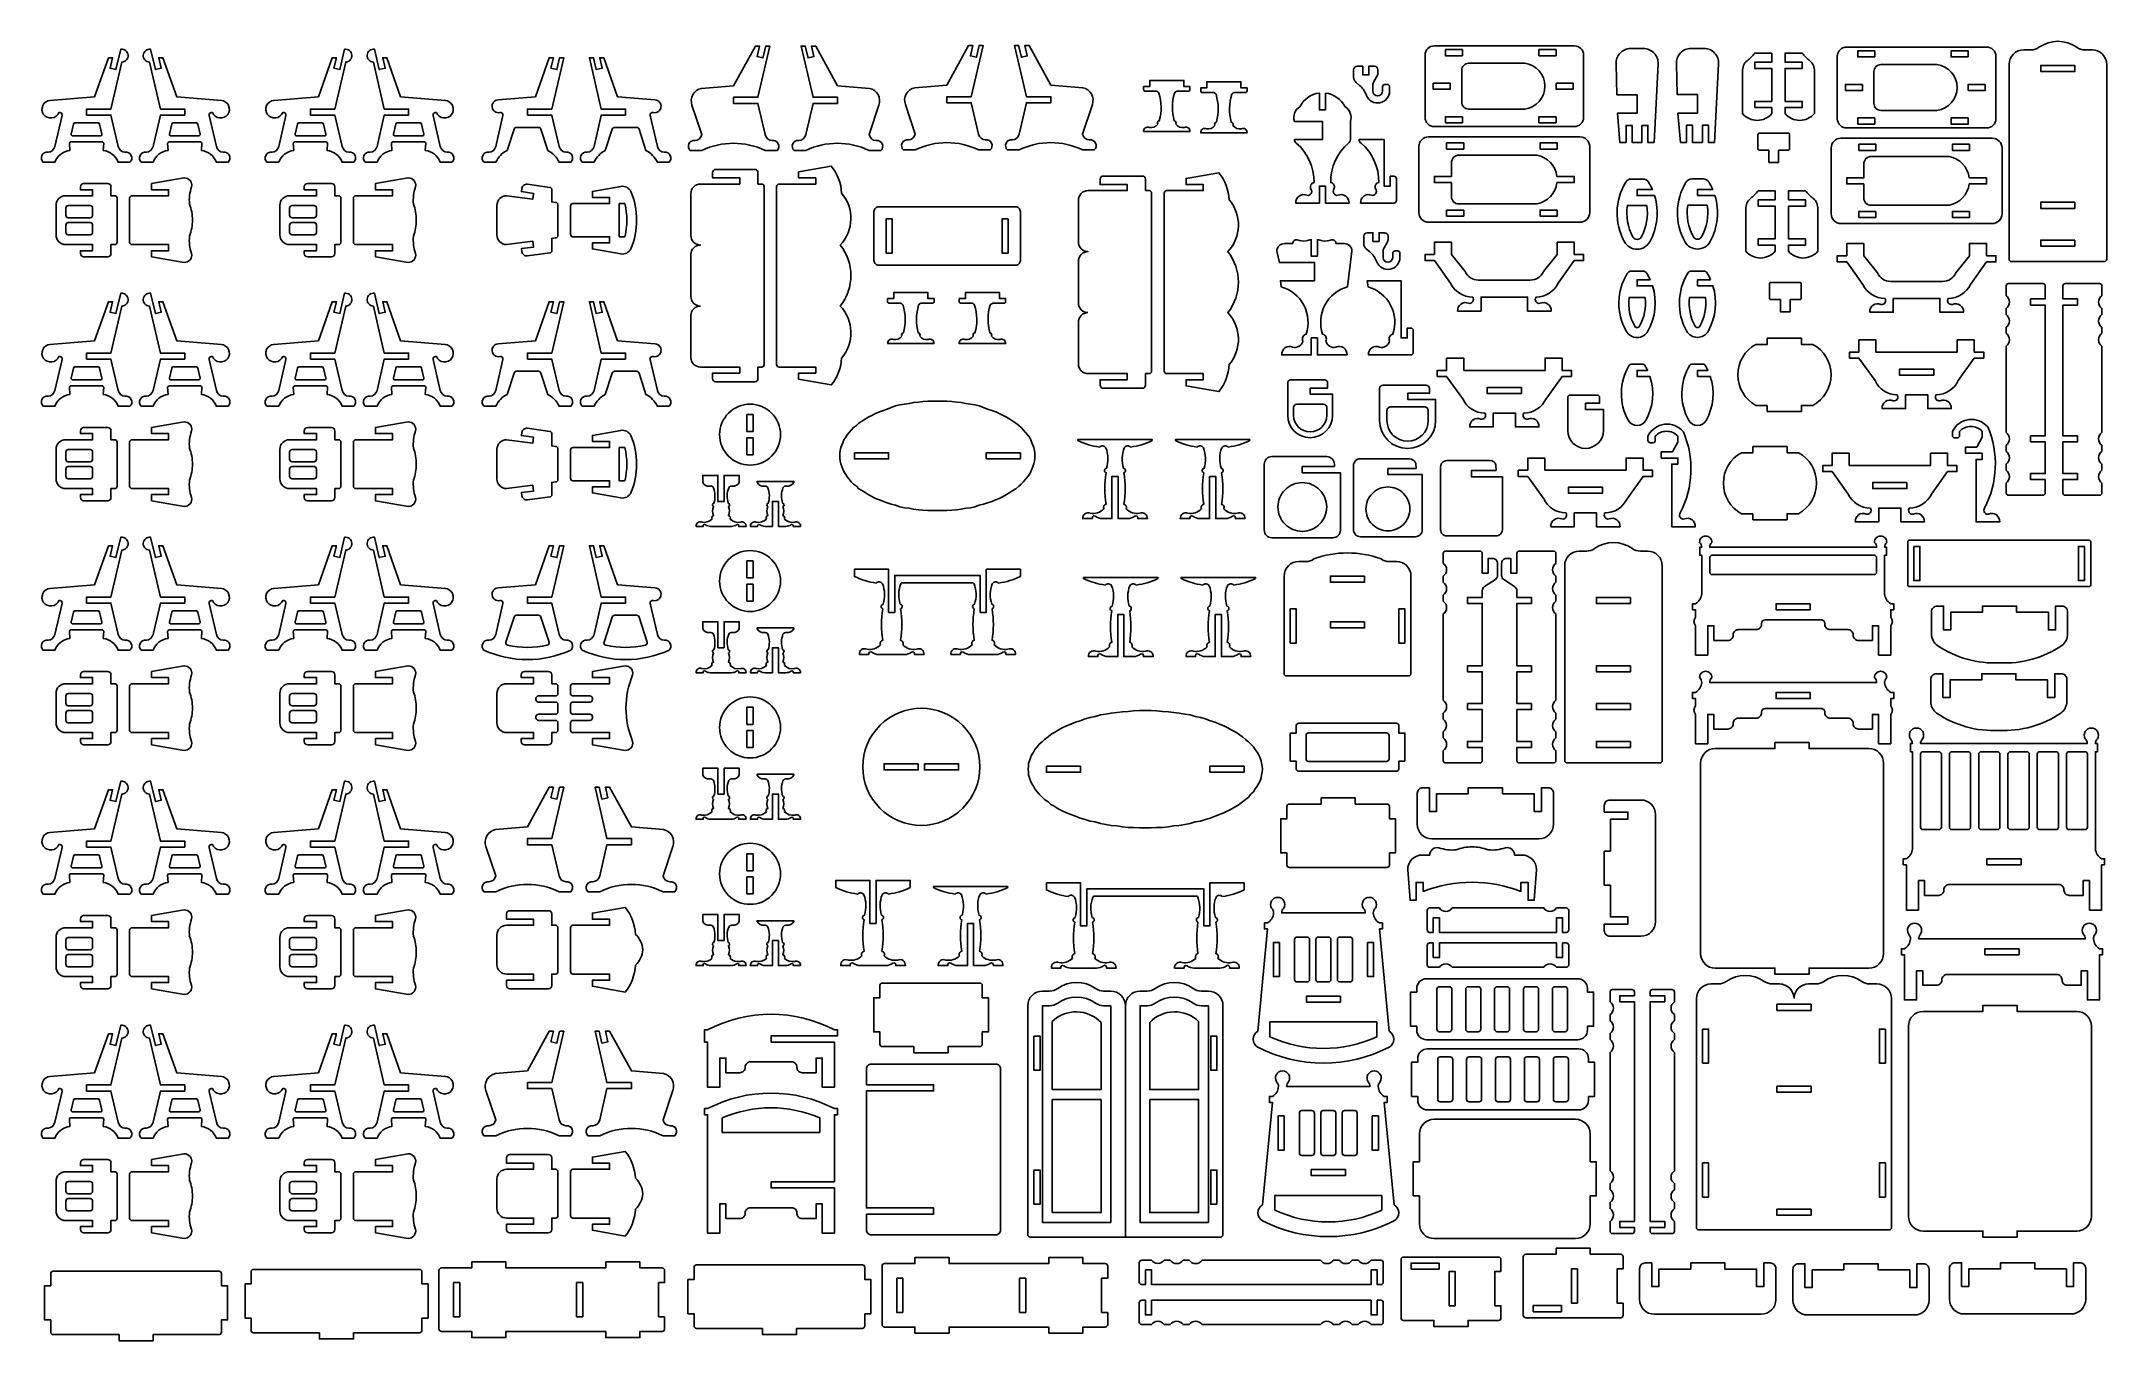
# Model space of a CAD drawing. Extents: x 4766 to 4935, y 1478 to 1584.
import ezdxf

# ---------------------------------------------------------------- set-up
doc = ezdxf.new("R2010")
doc.units = 0
doc.header["$MEASUREMENT"] = 0
doc.layers.add('LAYER1', color=18, linetype='CONTINUOUS')

msp = doc.modelspace()

# ---------------------------------------------------------------- linework, layer by layer
at = {"layer": 'LAYER1'}
for points in [[(4769.88, 1578.45), (4769.88, 1578.2), (4771.88, 1578.2), (4772.47, 1575.64, 0.343544), (4773.04, 1575.16, -0.729626), (4773.44, 1574.34), (4772.47, 1574.34, 0.693778), (4772.47, 1574.34, 0.271498), (4771.25, 1575.31), (4771.29, 1575.89, 0.394231), (4771.17, 1576), (4768.59, 1576, 0.394231), (4768.47, 1575.89), (4768.51, 1575.31, 0.271498), (4767.28, 1574.34), (4766.32, 1574.34, -0.729626), (4766.72, 1575.16, 0.343544), (4767.28, 1575.64), (4767.87, 1578.17, 0.616854), (4767.61, 1578.41, -0.585378), (4766.36, 1578.26, -0.585378), (4766.88, 1579.4), (4770.54, 1579.71), (4771.67, 1582.9), (4772.01, 1582.9), (4771.81, 1582.04), (4772.29, 1581.93), (4772.68, 1583.6, -0.427759), (4773.28, 1583.12, -0.427759), (4772.77, 1582.55), (4771.88, 1578.7), (4769.88, 1578.7)], [(4777.93, 1578.45), (4777.93, 1578.2), (4775.93, 1578.2), (4775.33, 1575.64, -0.343544), (4774.77, 1575.16, 0.729626), (4774.37, 1574.34), (4775.33, 1574.34, -0.693778), (4775.33, 1574.34, -0.271498), (4776.56, 1575.31), (4776.52, 1575.89, -0.394231), (4776.64, 1576), (4779.22, 1576, -0.394231), (4779.34, 1575.89), (4779.3, 1575.31, -0.271498), (4780.52, 1574.34), (4781.49, 1574.34, 0.729626), (4781.09, 1575.16, -0.343544), (4780.52, 1575.64), (4779.94, 1578.17, -0.616854), (4780.2, 1578.41, 0.585378), (4781.45, 1578.26, 0.585378), (4780.93, 1579.4), (4777.27, 1579.71), (4776.14, 1582.9), (4775.8, 1582.9), (4776, 1582.04), (4775.52, 1581.93), (4775.13, 1583.6, 0.427759), (4774.53, 1583.12, 0.427759), (4775.04, 1582.55), (4775.93, 1578.7), (4777.93, 1578.7)], [(4788.23, 1578.45), (4788.23, 1578.2), (4790.23, 1578.2), (4790.83, 1575.64, 0.343544), (4791.4, 1575.16, -0.729626), (4791.79, 1574.34), (4790.83, 1574.34, 0.693778), (4790.83, 1574.34, 0.271498), (4789.6, 1575.31), (4789.64, 1575.89, 0.394231), (4789.52, 1576), (4786.95, 1576, 0.394231), (4786.83, 1575.89), (4786.86, 1575.31, 0.271498), (4785.64, 1574.34), (4784.67, 1574.34, -0.729626), (4785.07, 1575.16, 0.343544), (4785.64, 1575.64), (4786.22, 1578.17, 0.616854), (4785.96, 1578.41, -0.585378), (4784.71, 1578.26, -0.585378), (4785.23, 1579.4), (4788.89, 1579.71), (4790.02, 1582.9), (4790.36, 1582.9), (4790.16, 1582.04), (4790.65, 1581.93), (4791.03, 1583.6, -0.427759), (4791.63, 1583.12, -0.427759), (4791.13, 1582.55), (4790.23, 1578.7), (4788.23, 1578.7)], [(4796.28, 1578.45), (4796.28, 1578.2), (4794.28, 1578.2), (4793.69, 1575.64, -0.343544), (4793.12, 1575.16, 0.729626), (4792.72, 1574.34), (4793.69, 1574.34, -0.693778), (4793.69, 1574.34, -0.271498), (4794.91, 1575.31), (4794.88, 1575.89, -0.394231), (4795, 1576), (4797.57, 1576, -0.394231), (4797.69, 1575.89), (4797.65, 1575.31, -0.271498), (4798.88, 1574.34), (4799.84, 1574.34, 0.729626), (4799.45, 1575.16, -0.343544), (4798.88, 1575.64), (4798.29, 1578.17, -0.616854), (4798.56, 1578.41, 0.585378), (4799.81, 1578.26, 0.585378), (4799.28, 1579.4), (4795.62, 1579.71), (4794.49, 1582.9), (4794.16, 1582.9), (4794.36, 1582.04), (4793.87, 1581.93), (4793.48, 1583.6, 0.427759), (4792.88, 1583.12, 0.427759), (4793.39, 1582.55), (4794.28, 1578.7), (4796.28, 1578.7)], [(4822.92, 1579.41), (4822.92, 1579.16), (4824.92, 1579.16), (4825.51, 1576.6, 0.343544), (4826.08, 1576.12, -0.729626), (4826.48, 1575.3), (4825.51, 1575.3, 0.230289), (4820.32, 1575.3), (4819.36, 1575.3, -0.729626), (4819.75, 1576.12, 0.343544), (4820.32, 1576.6), (4819.51, 1579.02, -0.456332), (4820.29, 1580.39), (4822.92, 1580.61), (4824.71, 1583.86), (4825.04, 1583.86), (4824.84, 1583), (4825.33, 1582.89), (4825.56, 1583.86), (4825.89, 1583.86), (4824.92, 1579.66), (4822.92, 1579.66)], [(4831.44, 1579.41), (4831.44, 1579.16), (4829.44, 1579.16), (4828.84, 1576.6, -0.343544), (4828.27, 1576.12, 0.729626), (4827.88, 1575.3), (4828.84, 1575.3, -0.230289), (4834.03, 1575.3), (4835, 1575.3, 0.729626), (4834.6, 1576.12, -0.343544), (4834.03, 1576.6), (4834.84, 1579.02, 0.456332), (4834.06, 1580.39), (4831.44, 1580.61), (4829.65, 1583.86), (4829.31, 1583.86), (4829.51, 1583), (4829.03, 1582.89), (4828.8, 1583.86), (4828.46, 1583.86), (4829.44, 1579.66), (4831.44, 1579.66)], [(4840.4, 1579.46), (4840.4, 1579.21), (4842.4, 1579.21), (4843, 1576.65, 0.343544), (4843.57, 1576.17, -0.729626), (4843.96, 1575.35), (4843, 1575.35, 0.230289), (4837.81, 1575.35), (4836.84, 1575.35, -0.729626), (4837.24, 1576.17, 0.343544), (4837.81, 1576.65), (4837, 1579.07, -0.456332), (4837.78, 1580.44), (4840.4, 1580.66), (4842.19, 1583.91), (4842.53, 1583.91), (4842.33, 1583.05), (4842.82, 1582.94), (4843.04, 1583.91), (4843.38, 1583.91), (4842.4, 1579.71), (4840.4, 1579.71)], [(4848.93, 1579.46), (4848.93, 1579.21), (4846.93, 1579.21), (4846.33, 1576.65, -0.343544), (4845.76, 1576.17, 0.729626), (4845.37, 1575.35), (4846.33, 1575.35, -0.230289), (4851.52, 1575.35), (4852.49, 1575.35, 0.729626), (4852.09, 1576.17, -0.343544), (4851.52, 1576.65), (4852.33, 1579.07, 0.456332), (4851.55, 1580.44), (4848.93, 1580.66), (4847.14, 1583.91), (4846.8, 1583.91), (4847, 1583.05), (4846.51, 1582.94), (4846.29, 1583.91), (4845.95, 1583.91), (4846.93, 1579.71), (4848.93, 1579.71)], [(4879.6, 1578.01), (4879.6, 1583.13, -0.414214), (4880.35, 1583.88), (4891.85, 1583.88, -0.414214), (4892.6, 1583.13), (4892.6, 1578.01, -0.414214), (4891.85, 1577.26), (4880.35, 1577.26, -0.414214)], [(4895.58, 1575.96), (4895.37, 1578.36), (4896.98, 1578.36), (4896.98, 1579.87), (4895.33, 1579.87), (4895.26, 1582.39, -0.431081), (4896.46, 1583.66), (4897.51, 1583.66, -0.431081), (4898.71, 1582.39), (4898.38, 1575.96), (4897.88, 1575.96), (4897.88, 1577.36), (4897.38, 1577.36), (4897.38, 1575.96), (4896.58, 1575.96), (4896.58, 1577.36), (4896.08, 1577.36), (4896.08, 1575.96)], [(4900.54, 1575.97), (4900.33, 1578.37), (4901.94, 1578.37), (4901.94, 1579.88), (4900.28, 1579.88), (4900.21, 1582.4, -0.431081), (4901.41, 1583.67), (4902.47, 1583.67, -0.431081), (4903.66, 1582.4), (4903.34, 1575.97), (4902.84, 1575.97), (4902.84, 1577.37), (4902.34, 1577.37), (4902.34, 1575.97), (4901.54, 1575.97), (4901.54, 1577.37), (4901.04, 1577.37), (4901.04, 1575.97)], [(4905.63, 1581.78), (4905.63, 1578.33, 0.468323), (4908.03, 1578.33), (4908.03, 1578.83), (4906.63, 1578.83), (4906.63, 1579.33), (4908.03, 1579.33), (4908.03, 1582.03), (4906.63, 1582.03), (4906.63, 1582.53), (4908.03, 1582.53), (4908.03, 1583.28), (4906.63, 1583.28, -0.082449), (4906, 1582.66, 0.237515)], [(4911.52, 1581.78), (4911.52, 1578.33, -0.468323), (4909.12, 1578.33), (4909.12, 1578.83), (4910.52, 1578.83), (4910.52, 1579.33), (4909.12, 1579.33), (4909.12, 1582.03), (4910.52, 1582.03), (4910.52, 1582.53), (4909.12, 1582.53), (4909.12, 1583.28), (4910.52, 1583.28, 0.082449), (4911.15, 1582.66, -0.237515)], [(4913.4, 1577.9), (4913.4, 1583.03, -0.414214), (4914.15, 1583.78), (4925.65, 1583.78, -0.414214), (4926.4, 1583.03), (4926.4, 1577.9, -0.414214), (4925.65, 1577.15), (4914.15, 1577.15, -0.414214)], [(4927.68, 1566.19, -0.414214), (4927.48, 1566.39), (4927.48, 1582.35, -0.414214), (4928.68, 1583.55), (4929.27, 1583.55, 0.155074), (4929.93, 1583.76, -0.31779), (4933.03, 1583.76, 0.155074), (4933.69, 1583.55), (4934.28, 1583.55, -0.414214), (4935.48, 1582.35), (4935.48, 1566.39, -0.414214), (4935.28, 1566.19)], [(4806.02, 1578.2), (4808.02, 1578.2, 0.04526), (4808.03, 1578.17), (4808.62, 1575.64, 0.343544), (4809.19, 1575.16, -0.729626), (4809.58, 1574.34), (4808.62, 1574.34, 0.157681), (4807.69, 1575.31), (4807.13, 1577.06, 0.325785), (4806.94, 1577.2), (4805.11, 1577.2, 0.325785), (4804.92, 1577.06), (4804.35, 1575.31, 0.157681), (4803.43, 1574.34), (4802.46, 1574.34, -0.729626), (4802.86, 1575.16, 0.343544), (4803.43, 1575.64), (4804.01, 1578.17, 0.616854), (4803.75, 1578.41, -0.432644), (4803.12, 1578.85, -0.432644), (4803.61, 1579.45), (4806.68, 1579.71), (4807.81, 1582.9), (4808.15, 1582.9), (4807.95, 1582.04), (4808.44, 1581.93), (4808.66, 1582.9), (4809, 1582.9), (4808.02, 1578.7), (4806.02, 1578.7)], [(4814.07, 1578.2), (4812.07, 1578.2, -0.04526), (4812.06, 1578.17), (4811.48, 1575.64, -0.343544), (4810.91, 1575.16, 0.729626), (4810.51, 1574.34), (4811.48, 1574.34, -0.157681), (4812.4, 1575.31), (4812.97, 1577.06, -0.325785), (4813.16, 1577.2), (4814.99, 1577.2, -0.325785), (4815.18, 1577.06), (4815.74, 1575.31, -0.157681), (4816.67, 1574.34), (4817.63, 1574.34, 0.729626), (4817.24, 1575.16, -0.343544), (4816.67, 1575.64), (4816.08, 1578.17, -0.616854), (4816.35, 1578.41, 0.432644), (4816.97, 1578.85, 0.432644), (4816.49, 1579.45), (4813.41, 1579.71), (4812.28, 1582.9), (4811.95, 1582.9), (4812.15, 1582.04), (4811.66, 1581.93), (4811.43, 1582.9), (4811.1, 1582.9), (4812.07, 1578.7), (4814.07, 1578.7)], [(4874.78, 1579.88), (4874.81, 1579.81, 0.825341), (4876.7, 1580.18), (4876.7, 1580.52, 0.414214), (4876.51, 1580.72), (4876.31, 1580.72, 0.414214), (4876.12, 1580.52), (4876.12, 1580.18, -1), (4875.32, 1580.18), (4875.32, 1580.67, -0.131652), (4875.4, 1580.95), (4875.67, 1581.41, 0.131652), (4875.74, 1581.7), (4875.74, 1581.92, 0.414214), (4875.45, 1582.21), (4875, 1582.21), (4875, 1581.5), (4874.5, 1581.5), (4874.5, 1582.21), (4874.04, 1582.21, 0.414214), (4873.75, 1581.92), (4873.75, 1581.32, 0.220517), (4873.95, 1580.88), (4874.24, 1580.64, -0.122252)], [(4887.77, 1578.7), (4883.17, 1578.7, -0.414214), (4882.61, 1579.26), (4882.61, 1581.88, -0.414214), (4883.17, 1582.45), (4887.77, 1582.45, -0.88519)], [(4921.56, 1578.59), (4916.96, 1578.59, -0.414214), (4916.4, 1579.15), (4916.4, 1581.78, -0.414214), (4916.96, 1582.34), (4921.56, 1582.34, -0.88519)], [(4858.43, 1576.86), (4860.33, 1576.86, 0.570657), (4859.87, 1577.19, -0.289506), (4859.18, 1577.45, 0.497317), (4859.04, 1577.74, 0.217136), (4859.04, 1577.74, -0.145354), (4859.07, 1580.01, -0.281118), (4859.37, 1580.16), (4860.21, 1580.16, 0.414214), (4860.33, 1580.28), (4860.33, 1580.54), (4859.83, 1580.54), (4859.83, 1581.04), (4858.68, 1581.04), (4858.43, 1581.04), (4858.18, 1581.04), (4857.03, 1581.04), (4857.03, 1580.54), (4856.53, 1580.54), (4856.53, 1580.28, 0.414214), (4856.65, 1580.16), (4857.5, 1580.16, -0.281118), (4857.79, 1580.01, -0.145354), (4857.82, 1577.74, 0.217136), (4857.82, 1577.74, 0.497317), (4857.69, 1577.45, -0.289506), (4857, 1577.19, 0.570657), (4856.53, 1576.86)], [(4863.11, 1576.75), (4861.21, 1576.75, -0.570657), (4861.68, 1577.09, 0.289506), (4862.37, 1577.34, -0.497317), (4862.5, 1577.63, -0.217136), (4862.5, 1577.63, 0.145354), (4862.47, 1579.91, 0.281118), (4862.18, 1580.05), (4861.33, 1580.05, -0.414214), (4861.21, 1580.17), (4861.21, 1580.43), (4861.71, 1580.43), (4861.71, 1580.93), (4862.86, 1580.93), (4863.11, 1580.93), (4863.36, 1580.93), (4864.51, 1580.93), (4864.51, 1580.43), (4865.01, 1580.43), (4865.01, 1580.17, -0.414214), (4864.89, 1580.05), (4864.05, 1580.05, 0.281118), (4863.76, 1579.91, 0.145354), (4863.72, 1577.63, -0.217136), (4863.72, 1577.63, -0.497317), (4863.86, 1577.34, 0.289506), (4864.55, 1577.09, -0.570657), (4865.01, 1576.75)], [(4871.44, 1580.01), (4871.44, 1578.63), (4870.94, 1578.63), (4870.94, 1580.01, 0.24185), (4869.33, 1578.89, 0.346655), (4868.9, 1577.69), (4871.19, 1577.69), (4871.19, 1576.19), (4868.9, 1576.19, 0.260797), (4869.05, 1575.91, -0.220455), (4870.51, 1572.69, 0.497317), (4870.25, 1572.13, -0.687365), (4869.92, 1571.63, 0.570657), (4869.01, 1570.99), (4870.94, 1570.99), (4870.94, 1572.39), (4871.19, 1572.39), (4871.44, 1572.39), (4871.44, 1570.99), (4873.37, 1570.99, 0.570657), (4872.47, 1571.63, -0.687365), (4872.13, 1572.13, 0.497317), (4871.87, 1572.69, -0.220455), (4873.33, 1575.91, 0.260797), (4873.49, 1576.19), (4873.49, 1577.69, 0.346655), (4873.05, 1578.89, 0.24185)], [(4769.88, 1577.56), (4768.93, 1577.56, 0.348878), (4768.82, 1577.46), (4768.63, 1576.65, 0.482714), (4768.74, 1576.5), (4771.02, 1576.5, 0.216532), (4771.11, 1576.54, 0.240993), (4771.13, 1576.65), (4770.94, 1577.46, 0.348878), (4770.83, 1577.56)], [(4777.93, 1577.56), (4778.88, 1577.56, -0.348878), (4778.99, 1577.46), (4779.18, 1576.65, -0.482714), (4779.07, 1576.5), (4776.79, 1576.5, -0.216532), (4776.7, 1576.54, -0.240993), (4776.68, 1576.65), (4776.87, 1577.46, -0.348878), (4776.98, 1577.56)], [(4788.23, 1577.56), (4787.29, 1577.56, 0.348878), (4787.17, 1577.46), (4786.98, 1576.65, 0.482714), (4787.1, 1576.5), (4789.37, 1576.5, 0.216532), (4789.46, 1576.54, 0.240993), (4789.49, 1576.65), (4789.3, 1577.46, 0.348878), (4789.18, 1577.56)], [(4796.28, 1577.56), (4797.23, 1577.56, -0.348878), (4797.35, 1577.46), (4797.54, 1576.65, -0.482714), (4797.42, 1576.5), (4795.15, 1576.5, -0.216532), (4795.06, 1576.54, -0.240993), (4795.03, 1576.65), (4795.22, 1577.46, -0.348878), (4795.34, 1577.56)], [(4879.1, 1570.22), (4879.1, 1575.62, -0.414214), (4879.9, 1576.42), (4892.3, 1576.42, -0.414214), (4893.1, 1575.62), (4893.1, 1570.22, -0.414214), (4892.3, 1569.42), (4879.9, 1569.42, -0.414214)], [(4907.79, 1575.32), (4907.01, 1575.32, -0.414214), (4906.89, 1575.44), (4906.89, 1576.6, -0.414214), (4907.01, 1576.72), (4909.37, 1576.72, -0.414214), (4909.49, 1576.6), (4909.49, 1575.44, -0.414214), (4909.37, 1575.32), (4908.59, 1575.32), (4908.59, 1574.32), (4907.79, 1574.32)], [(4912.9, 1570.11), (4912.9, 1575.51, -0.414214), (4913.7, 1576.31), (4926.1, 1576.31, -0.414214), (4926.9, 1575.51), (4926.9, 1570.11, -0.414214), (4926.1, 1569.31), (4913.7, 1569.31, -0.414214)], [(4877.05, 1570.99, 0.414214), (4877.25, 1571.19), (4877.25, 1572.99, 0.414214), (4877.05, 1573.19), (4876.75, 1573.19), (4876.75, 1572.39), (4876.25, 1572.39), (4876.25, 1576.19), (4874.2, 1576.19, 0.260797), (4874.36, 1575.91, -0.220455), (4875.82, 1572.69, 0.497317), (4875.56, 1572.13, -0.687365), (4875.22, 1571.63, 0.570657), (4874.32, 1570.99)], [(4890.41, 1573.17), (4891.84, 1573.17), (4891.84, 1572.67), (4890.41, 1572.67, -0.326135), (4888.77, 1570.92), (4882.37, 1570.92, -0.414214), (4881.77, 1571.52), (4881.77, 1572.67), (4880.37, 1572.67), (4880.37, 1573.17), (4881.77, 1573.17), (4881.77, 1574.32, -0.414214), (4882.37, 1574.92), (4888.77, 1574.92, -0.326135)], [(4924.21, 1573.06), (4925.63, 1573.06), (4925.63, 1572.56), (4924.21, 1572.56, -0.326135), (4922.56, 1570.81), (4916.17, 1570.81, -0.414214), (4915.57, 1571.41), (4915.57, 1572.56), (4914.17, 1572.56), (4914.17, 1573.06), (4915.57, 1573.06), (4915.57, 1574.21, -0.414214), (4916.17, 1574.81), (4922.56, 1574.81, -0.326135)], [(4773.41, 1569.59), (4773.41, 1571.39, -0.414214), (4773.61, 1571.59), (4776.61, 1571.59), (4776.61, 1572.09), (4775.21, 1572.09), (4775.21, 1572.59), (4777.89, 1573.06, -0.480696), (4778.49, 1572.31, 0.114725), (4778.32, 1570.91, -0.088383), (4778.56, 1569.59, -0.088383), (4778.32, 1568.28, 0.114725), (4778.49, 1566.87, -0.480696), (4777.89, 1566.12), (4775.21, 1566.59), (4775.21, 1567.09), (4776.61, 1567.09), (4776.61, 1567.59), (4773.61, 1567.59, -0.414214), (4773.41, 1567.79)], [(4791.76, 1569.59), (4791.76, 1571.39, -0.414214), (4791.96, 1571.59), (4794.96, 1571.59), (4794.96, 1572.09), (4793.56, 1572.09), (4793.56, 1572.59), (4796.25, 1573.06, -0.480696), (4796.85, 1572.31, 0.114725), (4796.68, 1570.91, -0.088383), (4796.91, 1569.59, -0.088383), (4796.68, 1568.28, 0.114725), (4796.85, 1566.87, -0.480696), (4796.25, 1566.12), (4793.56, 1566.59), (4793.56, 1567.09), (4794.96, 1567.09), (4794.96, 1567.59), (4791.96, 1567.59, -0.414214), (4791.76, 1567.79)], [(4820.2, 1562.55, -0.414214), (4819.42, 1563.34), (4819.42, 1566.77, -0.414214), (4820.2, 1567.55, -0.414214), (4819.42, 1568.34), (4819.42, 1571.77, -0.414214), (4820.2, 1572.55), (4823.42, 1572.55), (4823.42, 1573.05), (4821.2, 1573.05), (4821.2, 1573.49, -0.414214), (4821.46, 1573.75), (4824.66, 1573.75, -0.414214), (4824.92, 1573.49), (4824.92, 1572.55), (4825.22, 1572.55, -0.414214), (4825.42, 1572.35), (4825.42, 1557.75, -0.414214), (4825.22, 1557.55), (4824.92, 1557.55), (4824.92, 1556.61, -0.414214), (4824.66, 1556.35), (4821.46, 1556.35, -0.414214), (4821.2, 1556.61), (4821.2, 1557.05), (4823.42, 1557.05), (4823.42, 1557.55), (4820.2, 1557.55, -0.414214), (4819.42, 1558.34), (4819.42, 1561.77, -0.414214)], [(4831.78, 1571.81, 0.157436), (4830.93, 1574.02), (4828.25, 1573.55), (4828.25, 1573.05), (4829.65, 1573.05), (4829.65, 1572.55), (4826.65, 1572.55, 0.414214), (4826.45, 1572.35), (4826.45, 1570.55), (4826.45, 1557.75, 0.414214), (4826.65, 1557.55), (4829.65, 1557.55), (4829.65, 1557.05), (4828.25, 1557.05), (4828.25, 1556.55), (4830.93, 1556.08, 0.157436), (4831.78, 1558.29, 0.379394), (4831.67, 1562.55, 0.346118), (4831.67, 1567.55, 0.379394)], [(4851.97, 1562.01, -0.414214), (4851.19, 1562.79), (4851.19, 1566.22, -0.414214), (4851.97, 1567.01, -0.414214), (4851.19, 1567.79), (4851.19, 1571.22, -0.414214), (4851.97, 1572.01), (4855.19, 1572.01), (4855.19, 1572.51), (4852.97, 1572.51), (4852.97, 1572.95, -0.414214), (4853.23, 1573.21), (4856.43, 1573.21, -0.414214), (4856.69, 1572.95), (4856.69, 1572.01), (4856.99, 1572.01, -0.414214), (4857.19, 1571.81), (4857.19, 1557.21, -0.414214), (4856.99, 1557.01), (4856.69, 1557.01), (4856.69, 1556.07, -0.414214), (4856.43, 1555.81), (4853.23, 1555.81, -0.414214), (4852.97, 1556.07), (4852.97, 1556.51), (4855.19, 1556.51), (4855.19, 1557.01), (4851.97, 1557.01, -0.414214), (4851.19, 1557.79), (4851.19, 1561.22, -0.414214)], [(4863.55, 1571.27, 0.157436), (4862.7, 1573.48), (4860.02, 1573.01), (4860.02, 1572.51), (4861.42, 1572.51), (4861.42, 1572.01), (4858.42, 1572.01, 0.414214), (4858.22, 1571.81), (4858.22, 1570.01), (4858.22, 1557.21, 0.414214), (4858.42, 1557.01), (4861.42, 1557.01), (4861.42, 1556.51), (4860.02, 1556.51), (4860.02, 1556.01), (4862.7, 1555.54, 0.157436), (4863.55, 1557.75, 0.379394), (4863.44, 1562.01, 0.346118), (4863.44, 1567.01, 0.379394)], [(4898.42, 1571.6), (4896.98, 1571.6), (4896.98, 1572.1), (4898.24, 1572.1, 0.035368), (4897.92, 1572.71, 0.261699), (4897.46, 1572.96), (4896.51, 1572.96, 0.261699), (4896.05, 1572.71, 0.2701), (4895.95, 1567.82, 0.587624), (4898.02, 1567.82, 0.203772)], [(4903.37, 1571.61), (4901.94, 1571.61), (4901.94, 1572.11), (4903.19, 1572.11, 0.035368), (4902.87, 1572.72, 0.261699), (4902.42, 1572.97), (4901.46, 1572.97, 0.261699), (4901, 1572.72, 0.2701), (4900.9, 1567.83, 0.587624), (4902.97, 1567.83, 0.203772)], [(4768.16, 1571.59), (4770.38, 1571.59), (4770.38, 1572.09), (4769.38, 1572.09), (4769.38, 1572.33, -0.414214), (4769.64, 1572.59), (4771.62, 1572.59, -0.414214), (4771.88, 1572.33), (4771.88, 1571.59), (4772.18, 1571.59, -0.414214), (4772.38, 1571.39), (4772.38, 1567.79, -0.414214), (4772.18, 1567.59), (4771.88, 1567.59), (4771.88, 1566.85, -0.414214), (4771.62, 1566.59), (4769.64, 1566.59, -0.414214), (4769.38, 1566.85), (4769.38, 1567.09), (4770.38, 1567.09), (4770.38, 1567.59), (4768.16, 1567.59, -0.414214), (4767.38, 1568.38), (4767.38, 1570.81, -0.414214)], [(4786.52, 1571.59), (4788.73, 1571.59), (4788.73, 1572.09), (4787.73, 1572.09), (4787.73, 1572.33, -0.414214), (4787.99, 1572.59), (4789.97, 1572.59, -0.414214), (4790.23, 1572.33), (4790.23, 1571.59), (4790.53, 1571.59, -0.414214), (4790.73, 1571.39), (4790.73, 1567.79, -0.414214), (4790.53, 1567.59), (4790.23, 1567.59), (4790.23, 1566.85, -0.414214), (4789.97, 1566.59), (4787.99, 1566.59, -0.414214), (4787.73, 1566.85), (4787.73, 1567.09), (4788.73, 1567.09), (4788.73, 1567.59), (4786.52, 1567.59, -0.414214), (4785.73, 1568.38), (4785.73, 1570.81, -0.414214)], [(4808.52, 1569.59), (4808.52, 1570.85, 0.414214), (4808.32, 1571.05), (4808.02, 1571.09), (4808.02, 1572.08, 0.375308), (4807.85, 1572.28), (4806.02, 1572.53, 0.414214), (4805.57, 1572.19), (4805.53, 1571.93), (4806.52, 1571.79), (4806.46, 1571.3), (4804.31, 1571.59, 0.414214), (4803.52, 1570.81), (4803.52, 1569.59), (4803.52, 1568.38, 0.414214), (4804.31, 1567.59), (4806.46, 1567.88), (4806.52, 1567.39), (4805.53, 1567.26), (4805.57, 1567, 0.414214), (4806.02, 1566.66), (4807.85, 1566.9, 0.375308), (4808.02, 1567.1), (4808.02, 1568.09), (4808.32, 1568.13, 0.414214), (4808.52, 1568.33)], [(4814.97, 1569.59, -0.101097), (4814.51, 1567.24, -0.327051), (4813.67, 1566.82), (4811.35, 1567.23), (4811.35, 1567.73), (4812.75, 1567.73), (4812.75, 1568.23), (4809.75, 1568.23, -0.414214), (4809.55, 1568.43), (4809.55, 1569.59), (4809.55, 1570.75, -0.414214), (4809.75, 1570.95), (4812.75, 1570.95), (4812.75, 1571.45), (4811.35, 1571.45), (4811.35, 1571.95), (4813.67, 1572.36, -0.327051), (4814.51, 1571.94, -0.101097)], [(4905.9, 1570.5), (4905.9, 1567.05, 0.468323), (4908.3, 1567.05), (4908.3, 1567.55), (4906.9, 1567.55), (4906.9, 1568.05), (4908.3, 1568.05), (4908.3, 1570.75), (4906.9, 1570.75), (4906.9, 1571.25), (4908.3, 1571.25), (4908.3, 1572), (4906.9, 1572, -0.082449), (4906.28, 1571.37, 0.237515)], [(4911.8, 1570.5), (4911.8, 1567.05, -0.468323), (4909.4, 1567.05), (4909.4, 1567.55), (4910.8, 1567.55), (4910.8, 1568.05), (4909.4, 1568.05), (4909.4, 1570.75), (4910.8, 1570.75), (4910.8, 1571.25), (4909.4, 1571.25), (4909.4, 1572), (4910.8, 1572, 0.082449), (4911.43, 1571.37, -0.237515)], [(4770.38, 1570.59), (4770.38, 1569.99, -0.414214), (4770.18, 1569.79), (4768.38, 1569.79, -0.414214), (4768.18, 1569.99), (4768.18, 1570.59, -0.414214), (4768.38, 1570.79), (4770.18, 1570.79, -0.414214)], [(4788.73, 1570.59), (4788.73, 1569.99, -0.414214), (4788.53, 1569.79), (4786.73, 1569.79, -0.414214), (4786.53, 1569.99), (4786.53, 1570.59, -0.414214), (4786.73, 1570.79), (4788.53, 1570.79, -0.414214)], [(4814, 1568.23, 0.124363), (4814, 1570.95), (4813.55, 1570.95), (4813.55, 1568.23)], [(4834.83, 1570.69), (4846.03, 1570.69, -0.414214), (4846.43, 1570.29), (4846.43, 1566.29, -0.414214), (4846.03, 1565.89), (4834.83, 1565.89, -0.414214), (4834.43, 1566.29), (4834.43, 1570.29, -0.414214)], [(4897.78, 1570.8), (4896.19, 1570.8, 0.166664), (4896.65, 1568.21, 0.587624), (4897.32, 1568.21, 0.166664)], [(4902.74, 1570.81), (4901.14, 1570.81, 0.166664), (4901.6, 1568.22, 0.587624), (4902.27, 1568.22, 0.166664)], [(4770.38, 1569.19), (4770.38, 1568.59, -0.414214), (4770.18, 1568.39), (4768.38, 1568.39, -0.414214), (4768.18, 1568.59), (4768.18, 1569.19, -0.414214), (4768.38, 1569.39), (4770.18, 1569.39, -0.414214)], [(4788.73, 1569.19), (4788.73, 1568.59, -0.414214), (4788.53, 1568.39), (4786.73, 1568.39, -0.414214), (4786.53, 1568.59), (4786.53, 1569.19, -0.414214), (4786.73, 1569.39), (4788.53, 1569.39, -0.414214)], [(4870.28, 1559.94), (4870.78, 1559.94), (4870.78, 1558.54), (4873.21, 1558.54, 0.570657), (4872.3, 1559.18, -0.424269), (4871.47, 1559.68, 0.497317), (4871.21, 1560.24, -0.429094), (4873.24, 1564.13), (4873.61, 1567.05), (4873.61, 1567.05, 0.414214), (4872.99, 1567.67), (4872.31, 1567.67, 0.480696), (4871.93, 1567.97, -0.114725), (4871.2, 1567.89, 0.056195), (4870.78, 1567.99), (4870.78, 1566.63), (4870.28, 1566.63), (4870.28, 1567.99, 0.056195), (4869.85, 1567.89, -0.114725), (4869.13, 1567.97, 0.480696), (4868.75, 1567.67), (4868.07, 1567.67, 0.414214), (4867.45, 1567.05), (4867.45, 1567.05), (4867.66, 1566.13), (4870.53, 1566.13), (4870.53, 1564.63), (4870.53, 1564.63), (4870.04, 1564.63), (4867.75, 1564.63), (4867.82, 1564.13, -0.429094), (4869.85, 1560.24, 0.497317), (4869.59, 1559.68, -0.424269), (4868.75, 1559.18, 0.570657), (4867.85, 1558.54), (4870.28, 1558.54)], [(4875.62, 1566.24), (4875.65, 1566.17, 0.825341), (4877.54, 1566.53), (4877.54, 1566.88, 0.414214), (4877.35, 1567.07), (4877.15, 1567.07, 0.414214), (4876.95, 1566.88), (4876.95, 1566.53, -1), (4876.16, 1566.53), (4876.16, 1567.02, -0.131652), (4876.24, 1567.31), (4876.5, 1567.76, 0.131652), (4876.58, 1568.05), (4876.58, 1568.27, 0.414214), (4876.29, 1568.56), (4875.83, 1568.56), (4875.83, 1567.85), (4875.33, 1567.85), (4875.33, 1568.56), (4874.87, 1568.56, 0.414214), (4874.58, 1568.27), (4874.58, 1567.67, 0.220517), (4874.79, 1567.23), (4875.08, 1566.99, -0.122252)], [(4885.1, 1563.28), (4884.2, 1563.28), (4884.2, 1562.14), (4882.27, 1562.14, -0.570657), (4883.17, 1562.78, 0.687365), (4883.51, 1563.28, -0.291722), (4881.69, 1564.44), (4880.37, 1566.28), (4879.6, 1566.28), (4879.6, 1566.78), (4880.37, 1566.78), (4880.37, 1567.78), (4881.77, 1567.78), (4881.77, 1566.78), (4882.89, 1565.37, 0.291722), (4883.98, 1564.68), (4885.1, 1564.68), (4888.23, 1564.68, 0.291722), (4889.32, 1565.37), (4890.44, 1566.78), (4890.44, 1567.78), (4891.84, 1567.78), (4891.84, 1566.78), (4892.6, 1566.78), (4892.6, 1566.28), (4891.84, 1566.28), (4890.52, 1564.44, -0.291722), (4888.7, 1563.28, 0.687365), (4889.04, 1562.78, -0.570657), (4889.94, 1562.14), (4888.01, 1562.14), (4888.01, 1563.28)], [(4918.9, 1563.17), (4917.99, 1563.17), (4917.99, 1562.04), (4916.07, 1562.04, -0.570657), (4916.97, 1562.68, 0.687365), (4917.3, 1563.17, -0.291722), (4915.49, 1564.33), (4914.17, 1566.17), (4913.4, 1566.17), (4913.4, 1566.67), (4914.17, 1566.67), (4914.17, 1567.67), (4915.57, 1567.67), (4915.57, 1566.67), (4916.69, 1565.27, 0.291722), (4917.78, 1564.57), (4918.9, 1564.57), (4922.03, 1564.57, 0.291722), (4923.12, 1565.27), (4924.23, 1566.67), (4924.23, 1567.67), (4925.63, 1567.67), (4925.63, 1566.67), (4926.4, 1566.67), (4926.4, 1566.17), (4925.63, 1566.17), (4924.31, 1564.33, -0.291722), (4922.5, 1563.17, 0.687365), (4922.83, 1562.68, -0.570657), (4923.74, 1562.04), (4921.81, 1562.04), (4921.81, 1563.17)], [(4878.44, 1560.74), (4878.14, 1560.74), (4878.14, 1559.94), (4877.64, 1559.94), (4877.64, 1564.63), (4877.64, 1564.63), (4877.64, 1564.63), (4874.87, 1564.63), (4874.93, 1564.13, -0.429094), (4876.96, 1560.24, 0.497317), (4876.7, 1559.68, -0.424269), (4875.87, 1559.18, 0.570657), (4874.97, 1558.54), (4878.44, 1558.54, 0.414214), (4878.64, 1558.74), (4878.64, 1560.54, 0.414214)], [(4898.06, 1564.7, 0.031694), (4897.79, 1565.23, 0.261699), (4897.46, 1565.41), (4896.51, 1565.41, 0.261699), (4896.18, 1565.23, 0.2701), (4896.09, 1560.5, 0.587624), (4897.88, 1560.5, 0.206482), (4898.25, 1564.2), (4896.98, 1564.2), (4896.98, 1564.7)], [(4903.01, 1564.71, 0.031694), (4902.74, 1565.24, 0.261699), (4902.42, 1565.42), (4901.46, 1565.42, 0.261699), (4901.14, 1565.24, 0.2701), (4901.04, 1560.51, 0.587624), (4902.83, 1560.51, 0.206482), (4903.2, 1564.21), (4901.94, 1564.21), (4901.94, 1564.71)], [(4908.74, 1563.08), (4907.96, 1563.08, -0.414214), (4907.84, 1563.2), (4907.84, 1564.36, -0.414214), (4907.96, 1564.48), (4910.32, 1564.48, -0.414214), (4910.44, 1564.36), (4910.44, 1563.2, -0.414214), (4910.32, 1563.08), (4909.54, 1563.08), (4909.54, 1562.08), (4908.74, 1562.08)], [(4769.88, 1558.45), (4769.88, 1558.2), (4771.88, 1558.2), (4772.47, 1555.64, 0.343544), (4773.04, 1555.16, -0.729626), (4773.44, 1554.34), (4772.47, 1554.34, 0.693778), (4772.47, 1554.34, 0.271498), (4771.25, 1555.31), (4771.29, 1555.89, 0.394231), (4771.17, 1556), (4768.59, 1556, 0.394231), (4768.47, 1555.89), (4768.51, 1555.31, 0.271498), (4767.28, 1554.34), (4766.32, 1554.34, -0.729626), (4766.72, 1555.16, 0.343544), (4767.28, 1555.64), (4767.87, 1558.17, 0.616854), (4767.61, 1558.41, -0.585378), (4766.36, 1558.26, -0.585378), (4766.88, 1559.4), (4770.54, 1559.71), (4771.67, 1562.9), (4772.01, 1562.9), (4771.81, 1562.04), (4772.29, 1561.93), (4772.68, 1563.6, -0.427759), (4773.28, 1563.12, -0.427759), (4772.77, 1562.55), (4771.88, 1558.7), (4769.88, 1558.7)], [(4777.93, 1558.45), (4777.93, 1558.2), (4775.93, 1558.2), (4775.33, 1555.64, -0.343544), (4774.77, 1555.16, 0.729626), (4774.37, 1554.34), (4775.33, 1554.34, -0.693778), (4775.33, 1554.34, -0.271498), (4776.56, 1555.31), (4776.52, 1555.89, -0.394231), (4776.64, 1556), (4779.22, 1556, -0.394231), (4779.34, 1555.89), (4779.3, 1555.31, -0.271498), (4780.52, 1554.34), (4781.49, 1554.34, 0.729626), (4781.09, 1555.16, -0.343544), (4780.52, 1555.64), (4779.94, 1558.17, -0.616854), (4780.2, 1558.41, 0.585378), (4781.45, 1558.26, 0.585378), (4780.93, 1559.4), (4777.27, 1559.71), (4776.14, 1562.9), (4775.8, 1562.9), (4776, 1562.04), (4775.52, 1561.93), (4775.13, 1563.6, 0.427759), (4774.53, 1563.12, 0.427759), (4775.04, 1562.55), (4775.93, 1558.7), (4777.93, 1558.7)], [(4788.23, 1558.45), (4788.23, 1558.2), (4790.23, 1558.2), (4790.83, 1555.64, 0.343544), (4791.4, 1555.16, -0.729626), (4791.79, 1554.34), (4790.83, 1554.34, 0.693778), (4790.83, 1554.34, 0.271498), (4789.6, 1555.31), (4789.64, 1555.89, 0.394231), (4789.52, 1556), (4786.95, 1556, 0.394231), (4786.83, 1555.89), (4786.86, 1555.31, 0.271498), (4785.64, 1554.34), (4784.67, 1554.34, -0.729626), (4785.07, 1555.16, 0.343544), (4785.64, 1555.64), (4786.22, 1558.17, 0.616854), (4785.96, 1558.41, -0.585378), (4784.71, 1558.26, -0.585378), (4785.23, 1559.4), (4788.89, 1559.71), (4790.02, 1562.9), (4790.36, 1562.9), (4790.16, 1562.04), (4790.65, 1561.93), (4791.03, 1563.6, -0.427759), (4791.63, 1563.12, -0.427759), (4791.13, 1562.55), (4790.23, 1558.7), (4788.23, 1558.7)], [(4796.28, 1558.45), (4796.28, 1558.2), (4794.28, 1558.2), (4793.69, 1555.64, -0.343544), (4793.12, 1555.16, 0.729626), (4792.72, 1554.34), (4793.69, 1554.34, -0.693778), (4793.69, 1554.34, -0.271498), (4794.91, 1555.31), (4794.88, 1555.89, -0.394231), (4795, 1556), (4797.57, 1556, -0.394231), (4797.69, 1555.89), (4797.65, 1555.31, -0.271498), (4798.88, 1554.34), (4799.84, 1554.34, 0.729626), (4799.45, 1555.16, -0.343544), (4798.88, 1555.64), (4798.29, 1558.17, -0.616854), (4798.56, 1558.41, 0.585378), (4799.81, 1558.26, 0.585378), (4799.28, 1559.4), (4795.62, 1559.71), (4794.49, 1562.9), (4794.16, 1562.9), (4794.36, 1562.04), (4793.87, 1561.93), (4793.48, 1563.6, 0.427759), (4792.88, 1563.12, 0.427759), (4793.39, 1562.55), (4794.28, 1558.7), (4796.28, 1558.7)], [(4806.02, 1558.2), (4808.02, 1558.2, 0.04526), (4808.03, 1558.17), (4808.62, 1555.64, 0.343544), (4809.19, 1555.16, -0.729626), (4809.58, 1554.34), (4808.62, 1554.34, 0.157681), (4807.69, 1555.31), (4807.13, 1557.06, 0.325785), (4806.94, 1557.2), (4805.11, 1557.2, 0.325785), (4804.92, 1557.06), (4804.35, 1555.31, 0.157681), (4803.43, 1554.34), (4802.46, 1554.34, -0.729626), (4802.86, 1555.16, 0.343544), (4803.43, 1555.64), (4804.01, 1558.17, 0.616854), (4803.75, 1558.41, -0.432644), (4803.12, 1558.85, -0.432644), (4803.61, 1559.45), (4806.68, 1559.71), (4807.81, 1562.9), (4808.15, 1562.9), (4807.95, 1562.04), (4808.44, 1561.93), (4808.66, 1562.9), (4809, 1562.9), (4808.02, 1558.7), (4806.02, 1558.7)], [(4814.07, 1558.2), (4812.07, 1558.2, -0.04526), (4812.06, 1558.17), (4811.48, 1555.64, -0.343544), (4810.91, 1555.16, 0.729626), (4810.51, 1554.34), (4811.48, 1554.34, -0.157681), (4812.4, 1555.31), (4812.97, 1557.06, -0.325785), (4813.16, 1557.2), (4814.99, 1557.2, -0.325785), (4815.18, 1557.06), (4815.74, 1555.31, -0.157681), (4816.67, 1554.34), (4817.63, 1554.34, 0.729626), (4817.24, 1555.16, -0.343544), (4816.67, 1555.64), (4816.08, 1558.17, -0.616854), (4816.35, 1558.41, 0.432644), (4816.97, 1558.85, 0.432644), (4816.49, 1559.45), (4813.41, 1559.71), (4812.28, 1562.9), (4811.95, 1562.9), (4812.15, 1562.04), (4811.66, 1561.93), (4811.43, 1562.9), (4811.1, 1562.9), (4812.07, 1558.7), (4814.07, 1558.7)], [(4837.45, 1559.48), (4839.35, 1559.48, 0.570657), (4838.88, 1559.81, -0.289506), (4838.19, 1560.07, 0.497317), (4838.06, 1560.36, 0.217136), (4838.06, 1560.36, -0.145354), (4838.09, 1562.63, -0.281118), (4838.39, 1562.78), (4839.23, 1562.78, 0.414214), (4839.35, 1562.9), (4839.35, 1563.16), (4838.85, 1563.16), (4838.85, 1563.66), (4837.7, 1563.66), (4837.45, 1563.66), (4837.2, 1563.66), (4836.05, 1563.66), (4836.05, 1563.16), (4835.55, 1563.16), (4835.55, 1562.9, 0.414214), (4835.67, 1562.78), (4836.51, 1562.78, -0.281118), (4836.81, 1562.63, -0.145354), (4836.84, 1560.36, 0.217136), (4836.84, 1560.36, 0.497317), (4836.71, 1560.07, -0.289506), (4836.02, 1559.81, 0.570657), (4835.55, 1559.48)], [(4843.32, 1559.48), (4845.22, 1559.48, 0.570657), (4844.75, 1559.81, -0.289506), (4844.06, 1560.07, 0.497317), (4843.93, 1560.36, 0.217136), (4843.93, 1560.36, -0.145354), (4843.96, 1562.63, -0.281118), (4844.25, 1562.78), (4845.1, 1562.78, 0.414214), (4845.22, 1562.9), (4845.22, 1563.16), (4844.72, 1563.16), (4844.72, 1563.66), (4843.57, 1563.66), (4843.32, 1563.66), (4843.07, 1563.66), (4841.92, 1563.66), (4841.92, 1563.16), (4841.42, 1563.16), (4841.42, 1562.9, 0.414214), (4841.54, 1562.78), (4842.38, 1562.78, -0.281118), (4842.68, 1562.63, -0.145354), (4842.71, 1560.36, 0.217136), (4842.71, 1560.36, 0.497317), (4842.57, 1560.07, -0.289506), (4841.89, 1559.81, 0.570657), (4841.42, 1559.48)], [(4897.64, 1563.24), (4896.33, 1563.24, 0.15764), (4896.79, 1560.89, 0.587624), (4897.18, 1560.89, 0.15764)], [(4902.6, 1563.25), (4901.28, 1563.25, 0.15764), (4901.74, 1560.9, 0.587624), (4902.13, 1560.9, 0.15764)], [(4927.24, 1555.51), (4927.24, 1559.26, 0.531486), (4927.24, 1560.31), (4927.24, 1560.81, 0.531486), (4927.24, 1561.85), (4927.24, 1562.35, 0.531486), (4927.24, 1563.4), (4927.24, 1564.2, -0.414214), (4927.44, 1564.4), (4930.24, 1564.4, -0.414214), (4930.44, 1564.2), (4930.44, 1563.13), (4929.24, 1563.13), (4929.24, 1562.63), (4930.44, 1562.63), (4930.44, 1551.91), (4929.24, 1551.91), (4929.24, 1551.41), (4930.44, 1551.41), (4930.44, 1548.82), (4929.24, 1548.82), (4929.24, 1548.32), (4930.44, 1548.32), (4930.44, 1547.24, -0.414214), (4930.24, 1547.04), (4927.44, 1547.04, -0.414214), (4927.24, 1547.24), (4927.24, 1548.04, 0.531486), (4927.24, 1549.09), (4927.24, 1549.59, 0.531486), (4927.24, 1550.64), (4927.24, 1551.14, 0.531486), (4927.24, 1552.19), (4927.24, 1555.01)], [(4935.09, 1555.51), (4935.09, 1559.26, -0.531486), (4935.09, 1560.31), (4935.09, 1560.81, -0.531486), (4935.09, 1561.85), (4935.09, 1562.35, -0.531486), (4935.09, 1563.4), (4935.09, 1564.2, 0.414214), (4934.89, 1564.4), (4932.09, 1564.4, 0.414214), (4931.89, 1564.2), (4931.89, 1563.13), (4933.09, 1563.13), (4933.09, 1562.63), (4931.89, 1562.63), (4931.89, 1551.91), (4933.09, 1551.91), (4933.09, 1551.41), (4931.89, 1551.41), (4931.89, 1548.82), (4933.09, 1548.82), (4933.09, 1548.32), (4931.89, 1548.32), (4931.89, 1547.24, 0.414214), (4932.09, 1547.04), (4934.89, 1547.04, 0.414214), (4935.09, 1547.24), (4935.09, 1548.04, -0.531486), (4935.09, 1549.09), (4935.09, 1549.59, -0.531486), (4935.09, 1550.64), (4935.09, 1551.14, -0.531486), (4935.09, 1552.19), (4935.09, 1555.01)], [(4907.66, 1554.41), (4907.66, 1553.91), (4910.46, 1553.91), (4910.46, 1554.41), (4911.4, 1554.41, 0.59581), (4911.4, 1559.41), (4910.46, 1559.41), (4910.46, 1559.91), (4907.66, 1559.91), (4907.66, 1559.41), (4906.73, 1559.41, 0.59581), (4906.73, 1554.41)], [(4916.57, 1558.78), (4923.23, 1558.78), (4923.23, 1559.78), (4924.63, 1559.78), (4924.63, 1558.78), (4925.4, 1558.78), (4925.4, 1558.28), (4924.63, 1558.28), (4923.31, 1556.44, -0.291722), (4921.5, 1555.28, 0.687365), (4921.83, 1554.78, -0.570657), (4922.74, 1554.14), (4920.81, 1554.14), (4920.81, 1555.28), (4918.99, 1555.28), (4918.99, 1554.14), (4917.07, 1554.14, -0.570657), (4917.97, 1554.78, 0.687365), (4918.3, 1555.28, -0.291722), (4916.49, 1556.44), (4915.17, 1558.28), (4914.4, 1558.28), (4914.4, 1558.78), (4915.17, 1558.78), (4915.17, 1559.78), (4916.57, 1559.78)], [(4882.77, 1557.28), (4889.44, 1557.28), (4889.44, 1558.28), (4890.84, 1558.28), (4890.84, 1557.28), (4891.6, 1557.28), (4891.6, 1556.78), (4890.84, 1556.78), (4889.52, 1554.94, -0.291722), (4887.7, 1553.78, 0.687365), (4888.04, 1553.28, -0.570657), (4888.94, 1552.64), (4887.01, 1552.64), (4887.01, 1553.78), (4885.2, 1553.78), (4885.2, 1552.64), (4883.27, 1552.64, -0.570657), (4884.17, 1553.28, 0.687365), (4884.51, 1553.78, -0.291722), (4882.69, 1554.94), (4881.37, 1556.78), (4880.6, 1556.78), (4880.6, 1557.28), (4881.37, 1557.28), (4881.37, 1558.28), (4882.77, 1558.28)], [(4897.68, 1557.58, 0.014243), (4897.61, 1557.7, 0.261699), (4897.46, 1557.78), (4896.51, 1557.78, 0.261699), (4896.35, 1557.7, 0.2701), (4896.27, 1553.17, 0.587624), (4897.7, 1553.17, 0.21016), (4898.04, 1556.77), (4896.98, 1556.77), (4896.98, 1557.27), (4897.84, 1557.27, 0.026696)], [(4902.63, 1557.59, 0.014243), (4902.57, 1557.71, 0.261699), (4902.42, 1557.79), (4901.46, 1557.79, 0.261699), (4901.31, 1557.71, 0.2701), (4901.22, 1553.18, 0.587624), (4902.65, 1553.18, 0.21016), (4902.99, 1556.78), (4901.94, 1556.78), (4901.94, 1557.28), (4902.79, 1557.28, 0.026696)], [(4769.88, 1557.56), (4768.93, 1557.56, 0.348878), (4768.82, 1557.46), (4768.63, 1556.65, 0.482714), (4768.74, 1556.5), (4771.02, 1556.5, 0.216532), (4771.11, 1556.54, 0.240993), (4771.13, 1556.65), (4770.94, 1557.46, 0.348878), (4770.83, 1557.56)], [(4777.93, 1557.56), (4778.88, 1557.56, -0.348878), (4778.99, 1557.46), (4779.18, 1556.65, -0.482714), (4779.07, 1556.5), (4776.79, 1556.5, -0.216532), (4776.7, 1556.54, -0.240993), (4776.68, 1556.65), (4776.87, 1557.46, -0.348878), (4776.98, 1557.56)], [(4788.23, 1557.56), (4787.29, 1557.56, 0.348878), (4787.17, 1557.46), (4786.98, 1556.65, 0.482714), (4787.1, 1556.5), (4789.37, 1556.5, 0.216532), (4789.46, 1556.54, 0.240993), (4789.49, 1556.65), (4789.3, 1557.46, 0.348878), (4789.18, 1557.56)], [(4796.28, 1557.56), (4797.23, 1557.56, -0.348878), (4797.35, 1557.46), (4797.54, 1556.65, -0.482714), (4797.42, 1556.5), (4795.15, 1556.5, -0.216532), (4795.06, 1556.54, -0.240993), (4795.03, 1556.65), (4795.22, 1557.46, -0.348878), (4795.34, 1557.56)], [(4871.62, 1556.27, 0.414214), (4871.39, 1556.5), (4868.58, 1556.5, 0.414214), (4868.35, 1556.27), (4868.35, 1553.59, 1), (4872.02, 1553.59), (4872.02, 1555.33), (4870.19, 1555.33), (4870.19, 1555.83), (4871.62, 1555.83)], [(4879.97, 1555.78, 0.414214), (4879.68, 1556.07), (4876.17, 1556.07, 0.414214), (4875.88, 1555.78), (4875.88, 1553.17, 1), (4880.47, 1553.17), (4880.47, 1554.9), (4878.18, 1554.9), (4878.18, 1555.4), (4879.97, 1555.4)], [(4824.27, 1554.51, 0.414214), (4821.77, 1552.01, 0.414214), (4824.27, 1549.51, 0.414214), (4826.77, 1552.01, 0.414214)], [(4871.28, 1554.5), (4869.09, 1554.5, 0.414214), (4868.83, 1554.25), (4868.83, 1553.59, 1), (4871.54, 1553.59), (4871.54, 1554.25, 0.414214)], [(4879.55, 1554.3), (4876.8, 1554.3, 0.414214), (4876.48, 1553.98), (4876.48, 1553.17, 1), (4879.87, 1553.17), (4879.87, 1553.98, 0.414214)], [(4893.91, 1555.07, 0.414214), (4893.73, 1555.25), (4891.48, 1555.25, 0.414214), (4891.3, 1555.07), (4891.3, 1552.35, 1), (4894.23, 1552.35), (4894.23, 1554.08), (4892.77, 1554.08), (4892.77, 1554.58), (4893.91, 1554.58)], [(4768.16, 1551.59), (4770.38, 1551.59), (4770.38, 1552.09), (4769.38, 1552.09), (4769.38, 1552.33, -0.414214), (4769.64, 1552.59), (4771.62, 1552.59, -0.414214), (4771.88, 1552.33), (4771.88, 1551.59), (4772.18, 1551.59, -0.414214), (4772.38, 1551.39), (4772.38, 1547.79, -0.414214), (4772.18, 1547.59), (4771.88, 1547.59), (4771.88, 1546.85, -0.414214), (4771.62, 1546.59), (4769.64, 1546.59, -0.414214), (4769.38, 1546.85), (4769.38, 1547.09), (4770.38, 1547.09), (4770.38, 1547.59), (4768.16, 1547.59, -0.414214), (4767.38, 1548.38), (4767.38, 1550.81, -0.414214)], [(4773.41, 1549.59), (4773.41, 1551.39, -0.414214), (4773.61, 1551.59), (4776.61, 1551.59), (4776.61, 1552.09), (4775.21, 1552.09), (4775.21, 1552.59), (4777.89, 1553.06, -0.480696), (4778.49, 1552.31, 0.114725), (4778.32, 1550.91, -0.088383), (4778.56, 1549.59, -0.088383), (4778.32, 1548.28, 0.114725), (4778.49, 1546.87, -0.480696), (4777.89, 1546.12), (4775.21, 1546.59), (4775.21, 1547.09), (4776.61, 1547.09), (4776.61, 1547.59), (4773.61, 1547.59, -0.414214), (4773.41, 1547.79)], [(4786.52, 1551.59), (4788.73, 1551.59), (4788.73, 1552.09), (4787.73, 1552.09), (4787.73, 1552.33, -0.414214), (4787.99, 1552.59), (4789.97, 1552.59, -0.414214), (4790.23, 1552.33), (4790.23, 1551.59), (4790.53, 1551.59, -0.414214), (4790.73, 1551.39), (4790.73, 1547.79, -0.414214), (4790.53, 1547.59), (4790.23, 1547.59), (4790.23, 1546.85, -0.414214), (4789.97, 1546.59), (4787.99, 1546.59, -0.414214), (4787.73, 1546.85), (4787.73, 1547.09), (4788.73, 1547.09), (4788.73, 1547.59), (4786.52, 1547.59, -0.414214), (4785.73, 1548.38), (4785.73, 1550.81, -0.414214)], [(4791.76, 1549.59), (4791.76, 1551.39, -0.414214), (4791.96, 1551.59), (4794.96, 1551.59), (4794.96, 1552.09), (4793.56, 1552.09), (4793.56, 1552.59), (4796.25, 1553.06, -0.480696), (4796.85, 1552.31, 0.114725), (4796.68, 1550.91, -0.088383), (4796.91, 1549.59, -0.088383), (4796.68, 1548.28, 0.114725), (4796.85, 1546.87, -0.480696), (4796.25, 1546.12), (4793.56, 1546.59), (4793.56, 1547.09), (4794.96, 1547.09), (4794.96, 1547.59), (4791.96, 1547.59, -0.414214), (4791.76, 1547.79)], [(4899.89, 1550.59, -0.029821), (4899.92, 1550.66), (4900.33, 1551.4, 0.121687), (4900.33, 1551.4), (4900.33, 1551.89, 0.427031), (4898.47, 1551.89), (4898.47, 1551.54, -0.414214), (4898.28, 1551.35), (4898.08, 1551.35, -0.414214), (4897.88, 1551.54), (4897.88, 1551.89, -0.545644), (4900.78, 1552.25, -0.225477), (4900.52, 1545.6, 0.687365), (4900.86, 1545.1, -0.570657), (4901.76, 1544.46), (4899.83, 1544.46), (4899.83, 1549.59), (4900.33, 1549.59), (4900.33, 1550.09), (4898.97, 1550.09), (4898.97, 1550.59)], [(4924.84, 1550.98, -0.029821), (4924.87, 1551.05), (4925.28, 1551.79, 0.121687), (4925.28, 1551.79), (4925.28, 1552.28, 0.427031), (4923.42, 1552.28), (4923.42, 1551.93, -0.414214), (4923.23, 1551.74), (4923.03, 1551.74, -0.414214), (4922.84, 1551.93), (4922.84, 1552.28, -0.545644), (4925.73, 1552.64, -0.225477), (4925.47, 1545.99, 0.687365), (4925.81, 1545.49, -0.570657), (4926.71, 1544.85), (4924.78, 1544.85), (4924.78, 1549.98), (4925.28, 1549.98), (4925.28, 1550.48), (4923.92, 1550.48), (4923.92, 1550.98)], [(4808.52, 1549.59), (4808.52, 1550.85, 0.414214), (4808.32, 1551.05), (4808.02, 1551.09), (4808.02, 1552.08, 0.375308), (4807.85, 1552.28), (4806.02, 1552.53, 0.414214), (4805.57, 1552.19), (4805.53, 1551.93), (4806.52, 1551.79), (4806.46, 1551.3), (4804.31, 1551.59, 0.414214), (4803.52, 1550.81), (4803.52, 1549.59), (4803.52, 1548.38, 0.414214), (4804.31, 1547.59), (4806.46, 1547.88), (4806.52, 1547.39), (4805.53, 1547.26), (4805.57, 1547, 0.414214), (4806.02, 1546.66), (4807.85, 1546.9, 0.375308), (4808.02, 1547.1), (4808.02, 1548.09), (4808.32, 1548.13, 0.414214), (4808.52, 1548.33)], [(4814.97, 1549.59, -0.101097), (4814.51, 1547.24, -0.327051), (4813.67, 1546.82), (4811.35, 1547.23), (4811.35, 1547.73), (4812.75, 1547.73), (4812.75, 1548.23), (4809.75, 1548.23, -0.414214), (4809.55, 1548.43), (4809.55, 1549.59), (4809.55, 1550.75, -0.414214), (4809.75, 1550.95), (4812.75, 1550.95), (4812.75, 1551.45), (4811.35, 1551.45), (4811.35, 1551.95), (4813.67, 1552.36, -0.327051), (4814.51, 1551.94, -0.101097)], [(4814, 1548.23, 0.124363), (4814, 1550.95), (4813.55, 1550.95), (4813.55, 1548.23)], [(4857.24, 1551.53), (4857.24, 1551.61), (4851.14, 1551.61), (4851.14, 1551.53, 0.082494), (4852.92, 1550.99, -0.480983), (4853.44, 1550.93, -0.169376), (4853.49, 1549.26, 0.755968), (4853.46, 1548.88, 0.0823), (4853.46, 1546.3, 0.497317), (4853.28, 1545.92, -0.242348), (4852.16, 1545.57, 0.570657), (4851.54, 1545.13), (4852.33, 1545.13, -0.75881), (4852.56, 1545.32, 0.158853), (4853.14, 1545.13), (4853.94, 1545.13), (4853.94, 1548.58), (4854.44, 1548.58), (4854.44, 1545.13), (4855.24, 1545.13, 0.158853), (4855.81, 1545.32, -0.75881), (4856.05, 1545.13), (4856.84, 1545.13, 0.570657), (4856.22, 1545.57, -0.242348), (4855.1, 1545.92, 0.497317), (4854.92, 1546.3, 0.0823), (4854.92, 1548.88, 0.755968), (4854.89, 1549.26, -0.169376), (4854.94, 1550.93, -0.480983), (4855.46, 1550.99, 0.082494)], [(4865.24, 1551.53), (4865.24, 1551.61), (4859.14, 1551.61), (4859.14, 1551.53, 0.082494), (4860.92, 1550.99, -0.480983), (4861.44, 1550.93, -0.169376), (4861.49, 1549.26, 0.755968), (4861.46, 1548.88, 0.0823), (4861.46, 1546.3, 0.497317), (4861.28, 1545.92, -0.242348), (4860.16, 1545.57, 0.570657), (4859.54, 1545.13), (4860.33, 1545.13, -0.75881), (4860.56, 1545.32, 0.158853), (4861.14, 1545.13), (4861.94, 1545.13), (4861.94, 1548.58), (4862.44, 1548.58), (4862.44, 1545.13), (4863.24, 1545.13, 0.158853), (4863.81, 1545.32, -0.75881), (4864.05, 1545.13), (4864.84, 1545.13, 0.570657), (4864.22, 1545.57, -0.242348), (4863.1, 1545.92, 0.497317), (4862.92, 1546.3, 0.0823), (4862.92, 1548.88, 0.755968), (4862.89, 1549.26, -0.169376), (4862.94, 1550.93, -0.480983), (4863.46, 1550.99, 0.082494)], [(4906.48, 1545.53), (4906.48, 1545.03), (4909.28, 1545.03), (4909.28, 1545.53), (4910.21, 1545.53, 0.59581), (4910.21, 1550.53), (4909.28, 1550.53), (4909.28, 1551.03), (4906.48, 1551.03), (4906.48, 1550.53), (4905.55, 1550.53, 0.59581), (4905.55, 1545.53)], [(4770.38, 1550.59), (4770.38, 1549.99, -0.414214), (4770.18, 1549.79), (4768.38, 1549.79, -0.414214), (4768.18, 1549.99), (4768.18, 1550.59, -0.414214), (4768.38, 1550.79), (4770.18, 1550.79, -0.414214)], [(4770.38, 1549.19), (4770.38, 1548.59, -0.414214), (4770.18, 1548.39), (4768.38, 1548.39, -0.414214), (4768.18, 1548.59), (4768.18, 1549.19, -0.414214), (4768.38, 1549.39), (4770.18, 1549.39, -0.414214)], [(4788.73, 1550.59), (4788.73, 1549.99, -0.414214), (4788.53, 1549.79), (4786.73, 1549.79, -0.414214), (4786.53, 1549.99), (4786.53, 1550.59, -0.414214), (4786.73, 1550.79), (4788.53, 1550.79, -0.414214)], [(4788.73, 1549.19), (4788.73, 1548.59, -0.414214), (4788.53, 1548.39), (4786.73, 1548.39, -0.414214), (4786.53, 1548.59), (4786.53, 1549.19, -0.414214), (4786.73, 1549.39), (4788.53, 1549.39, -0.414214)], [(4872.17, 1549.39), (4872.17, 1549.58, 0.414214), (4871.54, 1550.21), (4867.04, 1550.21, 0.414214), (4866.42, 1549.58), (4866.42, 1544.18, 0.414214), (4867.04, 1543.56), (4872.04, 1543.56, 0.414214), (4872.67, 1544.18), (4872.67, 1548.89), (4869.54, 1548.89), (4869.54, 1549.39)], [(4878.87, 1549.23), (4878.84, 1549.64, 0.33076), (4878.31, 1550.04), (4874.31, 1550.04, 0.414214), (4873.74, 1549.48), (4873.74, 1544.21, 0.414214), (4874.31, 1543.64), (4878.81, 1543.64, 0.414214), (4879.37, 1544.21), (4879.37, 1548.73), (4876.56, 1548.73), (4876.56, 1549.23)], [(4885.44, 1549.06), (4885.42, 1549.52, 0.33076), (4884.93, 1549.88), (4881.38, 1549.88, 0.414214), (4880.88, 1549.37), (4880.88, 1544.21, 0.414214), (4881.38, 1543.71), (4885.43, 1543.71, 0.414214), (4885.94, 1544.21), (4885.94, 1548.56), (4883.41, 1548.56), (4883.41, 1549.06)], [(4889.42, 1549.09), (4896.08, 1549.09), (4896.08, 1550.09), (4897.48, 1550.09), (4897.48, 1549.09), (4898.25, 1549.09), (4898.25, 1548.59), (4897.48, 1548.59), (4896.16, 1546.75, -0.291722), (4894.35, 1545.6, 0.687365), (4894.69, 1545.1, -0.570657), (4895.59, 1544.46), (4893.66, 1544.46), (4893.66, 1545.6), (4891.84, 1545.6), (4891.84, 1544.46), (4889.92, 1544.46, -0.570657), (4890.82, 1545.1, 0.687365), (4891.15, 1545.6, -0.291722), (4889.34, 1546.75), (4888.02, 1548.59), (4887.25, 1548.59), (4887.25, 1549.09), (4888.02, 1549.09), (4888.02, 1550.09), (4889.42, 1550.09)], [(4914.37, 1549.48), (4921.04, 1549.48), (4921.04, 1550.48), (4922.44, 1550.48), (4922.44, 1549.48), (4923.2, 1549.48), (4923.2, 1548.98), (4922.44, 1548.98), (4921.12, 1547.14, -0.291722), (4919.3, 1545.99, 0.687365), (4919.64, 1545.49, -0.570657), (4920.54, 1544.85), (4918.61, 1544.85), (4918.61, 1545.99), (4916.8, 1545.99), (4916.8, 1544.85), (4914.87, 1544.85, -0.570657), (4915.77, 1545.49, 0.687365), (4916.11, 1545.99, -0.291722), (4914.29, 1547.14), (4912.97, 1548.98), (4912.2, 1548.98), (4912.2, 1549.48), (4912.97, 1549.48), (4912.97, 1550.48), (4914.37, 1550.48)], [(4823.39, 1548.09, -0.301445), (4822.83, 1547.79, 0.346418), (4822.52, 1547.65, 0.169376), (4822.48, 1546.39, -0.755968), (4822.5, 1546.11, -0.217136), (4822.5, 1545.37, -0.497317), (4822.64, 1545.08, 0.242348), (4823.48, 1544.83, -0.570657), (4823.94, 1544.49), (4823.35, 1544.49, 0.75881), (4823.17, 1544.63, -0.158853), (4822.74, 1544.49), (4821.04, 1544.49, -0.158853), (4820.61, 1544.63, 0.75881), (4820.43, 1544.49), (4819.84, 1544.49, -0.570657), (4820.31, 1544.83, 0.242348), (4821.15, 1545.08, -0.497317), (4821.28, 1545.37, -0.217136), (4821.28, 1546.11, -0.755968), (4821.3, 1546.39, 0.169376), (4821.27, 1547.65, 0.346418), (4820.96, 1547.79, -0.301445), (4820.39, 1548.09), (4820.39, 1548.67), (4821.64, 1548.67), (4821.64, 1546.54), (4822.14, 1546.54), (4822.14, 1548.67), (4823.39, 1548.67)], [(4827.85, 1548.09, -0.301445), (4827.29, 1547.79, 0.346418), (4826.97, 1547.65, 0.169376), (4826.94, 1546.39, -0.755968), (4826.96, 1546.11, -0.217136), (4826.96, 1545.37, -0.497317), (4827.09, 1545.08, 0.242348), (4827.93, 1544.83, -0.570657), (4828.4, 1544.49), (4827.81, 1544.49, 0.75881), (4827.63, 1544.63, -0.158853), (4827.2, 1544.49), (4826.6, 1544.49), (4826.6, 1546.54), (4826.1, 1546.54), (4826.1, 1544.49), (4825.5, 1544.49, -0.158853), (4825.07, 1544.63, 0.75881), (4824.89, 1544.49), (4824.3, 1544.49, -0.570657), (4824.77, 1544.83, 0.242348), (4825.61, 1545.08, -0.497317), (4825.74, 1545.37, -0.217136), (4825.74, 1546.11, -0.755968), (4825.76, 1546.39, 0.169376), (4825.73, 1547.65, 0.346418), (4825.42, 1547.79, -0.301445), (4824.85, 1548.09), (4824.85, 1548.17), (4827.85, 1548.17)], [(4869.54, 1548.08, 0.414214), (4867.54, 1546.08, 0.414214), (4869.54, 1544.08, 0.414214), (4871.54, 1546.08, 0.414214)], [(4876.56, 1547.72, 0.414214), (4874.76, 1545.92, 0.414214), (4876.56, 1544.12, 0.414214), (4878.36, 1545.92, 0.414214)], [(4769.88, 1538.45), (4769.88, 1538.2), (4771.88, 1538.2), (4772.47, 1535.64, 0.343544), (4773.04, 1535.16, -0.729626), (4773.44, 1534.34), (4772.47, 1534.34, 0.693778), (4772.47, 1534.34, 0.271498), (4771.25, 1535.31), (4771.29, 1535.89, 0.394231), (4771.17, 1536), (4768.59, 1536, 0.394231), (4768.47, 1535.89), (4768.51, 1535.31, 0.271498), (4767.28, 1534.34), (4766.32, 1534.34, -0.729626), (4766.72, 1535.16, 0.343544), (4767.28, 1535.64), (4767.87, 1538.17, 0.616854), (4767.61, 1538.41, -0.585378), (4766.36, 1538.26, -0.585378), (4766.88, 1539.4), (4770.54, 1539.71), (4771.67, 1542.9), (4772.01, 1542.9), (4771.81, 1542.04), (4772.29, 1541.93), (4772.68, 1543.6, -0.427759), (4773.28, 1543.12, -0.427759), (4772.77, 1542.55), (4771.88, 1538.7), (4769.88, 1538.7)], [(4777.93, 1538.45), (4777.93, 1538.2), (4775.93, 1538.2), (4775.33, 1535.64, -0.343544), (4774.77, 1535.16, 0.729626), (4774.37, 1534.34), (4775.33, 1534.34, -0.693778), (4775.33, 1534.34, -0.271498), (4776.56, 1535.31), (4776.52, 1535.89, -0.394231), (4776.64, 1536), (4779.22, 1536, -0.394231), (4779.34, 1535.89), (4779.3, 1535.31, -0.271498), (4780.52, 1534.34), (4781.49, 1534.34, 0.729626), (4781.09, 1535.16, -0.343544), (4780.52, 1535.64), (4779.94, 1538.17, -0.616854), (4780.2, 1538.41, 0.585378), (4781.45, 1538.26, 0.585378), (4780.93, 1539.4), (4777.27, 1539.71), (4776.14, 1542.9), (4775.8, 1542.9), (4776, 1542.04), (4775.52, 1541.93), (4775.13, 1543.6, 0.427759), (4774.53, 1543.12, 0.427759), (4775.04, 1542.55), (4775.93, 1538.7), (4777.93, 1538.7)], [(4788.23, 1538.45), (4788.23, 1538.2), (4790.23, 1538.2), (4790.83, 1535.64, 0.343544), (4791.4, 1535.16, -0.729626), (4791.79, 1534.34), (4790.83, 1534.34, 0.693778), (4790.83, 1534.34, 0.271498), (4789.6, 1535.31), (4789.64, 1535.89, 0.394231), (4789.52, 1536), (4786.95, 1536, 0.394231), (4786.83, 1535.89), (4786.86, 1535.31, 0.271498), (4785.64, 1534.34), (4784.67, 1534.34, -0.729626), (4785.07, 1535.16, 0.343544), (4785.64, 1535.64), (4786.22, 1538.17, 0.616854), (4785.96, 1538.41, -0.585378), (4784.71, 1538.26, -0.585378), (4785.23, 1539.4), (4788.89, 1539.71), (4790.02, 1542.9), (4790.36, 1542.9), (4790.16, 1542.04), (4790.65, 1541.93), (4791.03, 1543.6, -0.427759), (4791.63, 1543.12, -0.427759), (4791.13, 1542.55), (4790.23, 1538.7), (4788.23, 1538.7)], [(4796.28, 1538.45), (4796.28, 1538.2), (4794.28, 1538.2), (4793.69, 1535.64, -0.343544), (4793.12, 1535.16, 0.729626), (4792.72, 1534.34), (4793.69, 1534.34, -0.693778), (4793.69, 1534.34, -0.271498), (4794.91, 1535.31), (4794.88, 1535.89, -0.394231), (4795, 1536), (4797.57, 1536, -0.394231), (4797.69, 1535.89), (4797.65, 1535.31, -0.271498), (4798.88, 1534.34), (4799.84, 1534.34, 0.729626), (4799.45, 1535.16, -0.343544), (4798.88, 1535.64), (4798.29, 1538.17, -0.616854), (4798.56, 1538.41, 0.585378), (4799.81, 1538.26, 0.585378), (4799.28, 1539.4), (4795.62, 1539.71), (4794.49, 1542.9), (4794.16, 1542.9), (4794.36, 1542.04), (4793.87, 1541.93), (4793.48, 1543.6, 0.427759), (4792.88, 1543.12, 0.427759), (4793.39, 1542.55), (4794.28, 1538.7), (4796.28, 1538.7)], [(4809.58, 1534.34, -0.216684), (4802.46, 1534.34, -0.729626), (4802.86, 1535.16, 0.343544), (4803.43, 1535.64), (4804.01, 1538.17, 0.616854), (4803.75, 1538.41, -0.432644), (4803.12, 1538.85, -0.432644), (4803.61, 1539.45), (4806.68, 1539.71), (4807.81, 1542.9), (4808.15, 1542.9), (4807.95, 1542.04), (4808.44, 1541.93), (4808.66, 1542.9), (4809, 1542.9), (4808.02, 1538.7), (4806.02, 1538.7), (4806.02, 1538.2), (4808.02, 1538.2, 0.04526), (4808.03, 1538.17), (4808.62, 1535.64, 0.343544), (4809.19, 1535.16, -0.729626)], [(4810.51, 1534.34, 0.216684), (4817.63, 1534.34, 0.729626), (4817.24, 1535.16, -0.343544), (4816.67, 1535.64), (4816.08, 1538.17, -0.616854), (4816.35, 1538.41, 0.432644), (4816.97, 1538.85, 0.432644), (4816.49, 1539.45), (4813.41, 1539.71), (4812.28, 1542.9), (4811.95, 1542.9), (4812.15, 1542.04), (4811.66, 1541.93), (4811.43, 1542.9), (4811.1, 1542.9), (4812.07, 1538.7), (4814.07, 1538.7), (4814.07, 1538.2), (4812.07, 1538.2, -0.04526), (4812.06, 1538.17), (4811.48, 1535.64, -0.343544), (4810.91, 1535.16, 0.729626)], [(4824.27, 1542.51, 0.414214), (4821.77, 1540.01, 0.414214), (4824.27, 1537.51, 0.414214), (4826.77, 1540.01, 0.414214)], [(4884.29, 1533.07), (4883.09, 1533.07), (4883.09, 1532.57), (4884.29, 1532.57), (4884.29, 1529.97), (4883.09, 1529.97), (4883.09, 1529.47), (4884.29, 1529.47), (4884.29, 1526.87), (4883.09, 1526.87), (4883.09, 1526.37), (4884.29, 1526.37), (4884.29, 1525.3, -0.414214), (4884.09, 1525.1), (4881.29, 1525.1, -0.414214), (4881.09, 1525.3), (4881.09, 1526.1, 0.531486), (4881.09, 1527.15), (4881.09, 1527.65, 0.531486), (4881.09, 1528.69), (4881.09, 1529.19, 0.531486), (4881.09, 1530.24), (4881.09, 1535.37), (4881.09, 1535.87), (4881.09, 1537.31, 0.531486), (4881.09, 1538.36), (4881.09, 1538.86, 0.531486), (4881.09, 1539.91), (4881.09, 1540.41, 0.531486), (4881.09, 1541.46), (4881.09, 1542.26, -0.414214), (4881.29, 1542.46), (4884.09, 1542.46, -0.414214), (4884.29, 1542.26), (4884.29, 1540.66), (4884.79, 1540.66), (4884.79, 1541.86), (4885.14, 1541.86, -0.414214), (4885.54, 1541.46), (4885.54, 1540.47, -0.251107), (4885.37, 1540.14), (4884.47, 1539.55, 0.251107), (4884.29, 1539.21), (4884.29, 1538.67), (4883.09, 1538.67), (4883.09, 1538.17), (4884.29, 1538.17)], [(4887.13, 1533.07), (4888.33, 1533.07), (4888.33, 1532.57), (4887.13, 1532.57), (4887.13, 1529.97), (4888.33, 1529.97), (4888.33, 1529.47), (4887.13, 1529.47), (4887.13, 1526.87), (4888.33, 1526.87), (4888.33, 1526.37), (4887.13, 1526.37), (4887.13, 1525.3, 0.414214), (4887.33, 1525.1), (4890.13, 1525.1, 0.414214), (4890.33, 1525.3), (4890.33, 1526.1, -0.531486), (4890.33, 1527.15), (4890.33, 1527.65, -0.531486), (4890.33, 1528.69), (4890.33, 1529.19, -0.531486), (4890.33, 1530.24), (4890.33, 1535.37), (4890.33, 1535.87), (4890.33, 1537.31, -0.531486), (4890.33, 1538.36), (4890.33, 1538.86, -0.531486), (4890.33, 1539.91), (4890.33, 1540.41, -0.531486), (4890.33, 1541.46), (4890.33, 1542.26, 0.414214), (4890.13, 1542.46), (4887.33, 1542.46, 0.414214), (4887.13, 1542.26), (4887.13, 1540.66), (4886.63, 1540.66), (4886.63, 1541.86), (4886.28, 1541.86, 0.414214), (4885.88, 1541.46), (4885.88, 1540.47, 0.251107), (4886.06, 1540.14), (4886.95, 1539.55, -0.251107), (4887.13, 1539.21), (4887.13, 1538.67), (4888.33, 1538.67), (4888.33, 1538.17), (4887.13, 1538.17)], [(4891.25, 1525.1, -0.414214), (4891.05, 1525.3), (4891.05, 1541.26, -0.414214), (4892.25, 1542.46), (4892.84, 1542.46, 0.155074), (4893.5, 1542.67, -0.31779), (4896.6, 1542.67, 0.155074), (4897.26, 1542.46), (4897.85, 1542.46, -0.414214), (4899.05, 1541.26), (4899.05, 1525.3, -0.414214), (4898.85, 1525.1)], [(4917.78, 1533.94), (4916.78, 1533.94), (4916.78, 1536.34), (4916.28, 1536.34), (4916.28, 1535.14), (4915.14, 1535.14, -0.414214), (4914.7, 1535.57), (4914.7, 1535.6, 0.414214), (4914.27, 1536.03), (4912.81, 1536.03, -0.414214), (4912.38, 1536.46), (4912.38, 1536.52, 0.414214), (4912.06, 1536.84), (4907.5, 1536.84, 0.00001), (4907.5, 1536.84, 0.414202), (4907.18, 1536.52), (4907.18, 1536.46, -0.414214), (4906.75, 1536.03), (4905.29, 1536.03, 0.414214), (4904.86, 1535.6), (4904.86, 1535.57, -0.414214), (4904.42, 1535.14), (4903.28, 1535.14), (4903.28, 1536.34), (4902.78, 1536.34), (4902.78, 1533.94), (4901.78, 1533.94), (4901.78, 1536.35, -0.376209), (4901.78, 1537.04), (4901.78, 1537.65), (4901.53, 1537.65), (4901.53, 1538.15), (4901.78, 1538.15, 0.250451), (4902.28, 1538.96), (4902.28, 1542.12), (4902.12, 1542.12), (4902.12, 1542.78), (4902.28, 1542.78, 0.204981), (4902.11, 1543.18, -0.427943), (4902.61, 1543.7, -0.427943), (4903.11, 1543.18, 0.204981), (4902.94, 1542.78), (4916.62, 1542.78, 0.204981), (4916.45, 1543.18, -0.427943), (4916.95, 1543.7, -0.427943), (4917.45, 1543.18, 0.204981), (4917.28, 1542.78), (4917.44, 1542.78), (4917.44, 1542.12), (4917.28, 1542.12), (4917.28, 1538.96, 0.250451), (4917.78, 1538.15), (4918.03, 1538.15), (4918.03, 1537.65), (4917.78, 1537.65), (4917.78, 1537.04, -0.376209), (4917.78, 1536.35)], [(4934.17, 1543.23), (4934.17, 1539.67, -0.414214), (4934.05, 1539.55), (4919.29, 1539.55, -0.414214), (4919.17, 1539.67), (4919.17, 1543.23, -0.414214), (4919.29, 1543.35), (4934.05, 1543.35, -0.414214)], [(4842.56, 1539.87), (4836.69, 1539.87, 0.076649), (4836.63, 1539.79, 0.169376), (4836.58, 1538.12, -0.755968), (4836.61, 1537.73, -0.0823), (4836.61, 1535.16, -0.497317), (4836.79, 1534.77, 0.242348), (4837.91, 1534.43, -0.570657), (4838.53, 1533.99), (4837.74, 1533.99, 0.75881), (4837.5, 1534.17, -0.158853), (4836.93, 1533.99), (4834.83, 1533.99, -0.158853), (4834.25, 1534.17, 0.75881), (4834.02, 1533.99), (4833.23, 1533.99, -0.570657), (4833.85, 1534.43, 0.242348), (4834.97, 1534.77, -0.497317), (4835.15, 1535.16, -0.0823), (4835.15, 1537.73, -0.755968), (4835.18, 1538.12, 0.169376), (4835.13, 1539.79, 0.480983), (4834.61, 1539.84, -0.082494), (4832.83, 1540.39), (4832.83, 1540.97), (4835.63, 1540.97), (4835.63, 1537.44), (4836.13, 1537.44), (4836.13, 1540.47), (4843.13, 1540.47), (4843.13, 1537.44), (4843.63, 1537.44), (4843.63, 1540.97), (4846.43, 1540.97), (4846.43, 1540.39, -0.082494), (4844.65, 1539.84, 0.480983), (4844.13, 1539.79, 0.169376), (4844.08, 1538.12, -0.755968), (4844.11, 1537.73, -0.0823), (4844.11, 1535.16, -0.497317), (4844.29, 1534.77, 0.242348), (4845.41, 1534.43, -0.570657), (4846.03, 1533.99), (4845.24, 1533.99, 0.75881), (4845, 1534.17, -0.158853), (4844.43, 1533.99), (4842.33, 1533.99, -0.158853), (4841.75, 1534.17, 0.75881), (4841.52, 1533.99), (4840.73, 1533.99, -0.570657), (4841.35, 1534.43, 0.242348), (4842.47, 1534.77, -0.497317), (4842.65, 1535.16, -0.0823), (4842.65, 1537.73, -0.755968), (4842.68, 1538.12, 0.169376), (4842.63, 1539.79, 0.076649)], [(4868.25, 1532.23, -0.414214), (4868.05, 1532.43), (4868.05, 1540.41, -0.414214), (4869.25, 1541.61), (4869.84, 1541.61, 0.155074), (4870.49, 1541.82, -0.179264), (4876, 1541.82, 0.155074), (4876.65, 1541.61), (4877.25, 1541.61, -0.414214), (4878.45, 1540.41), (4878.45, 1532.43, -0.414214), (4878.25, 1532.23)], [(4916.62, 1540.74, -0.414214), (4916.42, 1540.54), (4903.14, 1540.54, -0.414214), (4902.94, 1540.74), (4902.94, 1541.92, -0.414214), (4903.14, 1542.12), (4916.42, 1542.12, -0.414214), (4916.62, 1541.92)], [(4857.71, 1540.22), (4857.71, 1540.3), (4851.61, 1540.3), (4851.61, 1540.22, 0.082494), (4853.39, 1539.68, -0.480983), (4853.91, 1539.63, -0.169376), (4853.95, 1537.96, 0.755968), (4853.93, 1537.57, 0.0823), (4853.93, 1534.99, 0.497317), (4853.75, 1534.61, -0.242348), (4852.63, 1534.26, 0.570657), (4852.01, 1533.82), (4852.79, 1533.82, -0.75881), (4853.03, 1534.01, 0.158853), (4853.61, 1533.82), (4854.41, 1533.82), (4854.41, 1537.27), (4854.91, 1537.27), (4854.91, 1533.82), (4855.71, 1533.82, 0.158853), (4856.28, 1534.01, -0.75881), (4856.52, 1533.82), (4857.31, 1533.82, 0.570657), (4856.68, 1534.26, -0.242348), (4855.56, 1534.61, 0.497317), (4855.39, 1534.99, 0.0823), (4855.39, 1537.57, 0.755968), (4855.36, 1537.96, -0.169376), (4855.4, 1539.63, -0.480983), (4855.92, 1539.68, 0.082494)], [(4865.71, 1540.22), (4865.71, 1540.3), (4859.61, 1540.3), (4859.61, 1540.22, 0.082494), (4861.39, 1539.68, -0.480983), (4861.91, 1539.63, -0.169376), (4861.95, 1537.96, 0.755968), (4861.93, 1537.57, 0.0823), (4861.93, 1534.99, 0.497317), (4861.75, 1534.61, -0.242348), (4860.63, 1534.26, 0.570657), (4860.01, 1533.82), (4860.79, 1533.82, -0.75881), (4861.03, 1534.01, 0.158853), (4861.61, 1533.82), (4862.41, 1533.82), (4862.41, 1537.27), (4862.91, 1537.27), (4862.91, 1533.82), (4863.71, 1533.82, 0.158853), (4864.28, 1534.01, -0.75881), (4864.52, 1533.82), (4865.31, 1533.82, 0.570657), (4864.68, 1534.26, -0.242348), (4863.56, 1534.61, 0.497317), (4863.39, 1534.99, 0.0823), (4863.39, 1537.57, 0.755968), (4863.36, 1537.96, -0.169376), (4863.4, 1539.63, -0.480983), (4863.92, 1539.68, 0.082494)], [(4769.88, 1537.56), (4768.93, 1537.56, 0.348878), (4768.82, 1537.46), (4768.63, 1536.65, 0.482714), (4768.74, 1536.5), (4771.02, 1536.5, 0.216532), (4771.11, 1536.54, 0.240993), (4771.13, 1536.65), (4770.94, 1537.46, 0.348878), (4770.83, 1537.56)], [(4777.93, 1537.56), (4778.88, 1537.56, -0.348878), (4778.99, 1537.46), (4779.18, 1536.65, -0.482714), (4779.07, 1536.5), (4776.79, 1536.5, -0.216532), (4776.7, 1536.54, -0.240993), (4776.68, 1536.65), (4776.87, 1537.46, -0.348878), (4776.98, 1537.56)], [(4788.23, 1537.56), (4787.29, 1537.56, 0.348878), (4787.17, 1537.46), (4786.98, 1536.65, 0.482714), (4787.1, 1536.5), (4789.37, 1536.5, 0.216532), (4789.46, 1536.54, 0.240993), (4789.49, 1536.65), (4789.3, 1537.46, 0.348878), (4789.18, 1537.56)], [(4796.28, 1537.56), (4797.23, 1537.56, -0.348878), (4797.35, 1537.46), (4797.54, 1536.65, -0.482714), (4797.42, 1536.5), (4795.15, 1536.5, -0.216532), (4795.06, 1536.54, -0.240993), (4795.03, 1536.65), (4795.22, 1537.46, -0.348878), (4795.34, 1537.56)], [(4926.7, 1537.95), (4925.3, 1537.95), (4925.3, 1537.45), (4922.7, 1537.45), (4922.7, 1536), (4922.11, 1536), (4922.11, 1537.95), (4921.58, 1537.95, 0.414214), (4921.12, 1537.49), (4921.12, 1535.69, 0.236915), (4921.61, 1534.72, 0.163875), (4926.7, 1533.31, 0.163875), (4931.8, 1534.72, 0.236915), (4932.28, 1535.69), (4932.28, 1537.49, 0.414214), (4931.83, 1537.95), (4931.29, 1537.95), (4931.29, 1536), (4930.7, 1536), (4930.7, 1537.45), (4928.1, 1537.45), (4928.1, 1537.95)], [(4807.79, 1535), (4807.13, 1537.06, 0.325785), (4806.94, 1537.2), (4805.11, 1537.2, 0.325785), (4804.92, 1537.06), (4804.25, 1535, 0.442618), (4804.4, 1534.74, 0.107932), (4807.64, 1534.74, 0.442618)], [(4812.3, 1535), (4812.97, 1537.06, -0.325785), (4813.16, 1537.2), (4814.99, 1537.2, -0.325785), (4815.18, 1537.06), (4815.84, 1535, -0.442618), (4815.69, 1534.74, -0.107932), (4812.45, 1534.74, -0.442618)], [(4823.39, 1536.09, -0.301445), (4822.83, 1535.79, 0.346418), (4822.52, 1535.65, 0.169376), (4822.48, 1534.39, -0.755968), (4822.5, 1534.11, -0.217136), (4822.5, 1533.37, -0.497317), (4822.64, 1533.08, 0.242348), (4823.48, 1532.83, -0.570657), (4823.94, 1532.49), (4823.35, 1532.49, 0.75881), (4823.17, 1532.63, -0.158853), (4822.74, 1532.49), (4821.04, 1532.49, -0.158853), (4820.61, 1532.63, 0.75881), (4820.43, 1532.49), (4819.84, 1532.49, -0.570657), (4820.31, 1532.83, 0.242348), (4821.15, 1533.08, -0.497317), (4821.28, 1533.37, -0.217136), (4821.28, 1534.11, -0.755968), (4821.3, 1534.39, 0.169376), (4821.27, 1535.65, 0.346418), (4820.96, 1535.79, -0.301445), (4820.39, 1536.09), (4820.39, 1536.67), (4821.64, 1536.67), (4821.64, 1534.54), (4822.14, 1534.54), (4822.14, 1536.67), (4823.39, 1536.67)], [(4827.85, 1536.09, -0.301445), (4827.29, 1535.79, 0.346418), (4826.97, 1535.65, 0.169376), (4826.94, 1534.39, -0.755968), (4826.96, 1534.11, -0.217136), (4826.96, 1533.37, -0.497317), (4827.09, 1533.08, 0.242348), (4827.93, 1532.83, -0.570657), (4828.4, 1532.49), (4827.81, 1532.49, 0.75881), (4827.63, 1532.63, -0.158853), (4827.2, 1532.49), (4826.6, 1532.49), (4826.6, 1534.54), (4826.1, 1534.54), (4826.1, 1532.49), (4825.5, 1532.49, -0.158853), (4825.07, 1532.63, 0.75881), (4824.89, 1532.49), (4824.3, 1532.49, -0.570657), (4824.77, 1532.83, 0.242348), (4825.61, 1533.08, -0.497317), (4825.74, 1533.37, -0.217136), (4825.74, 1534.11, -0.755968), (4825.76, 1534.39, 0.169376), (4825.73, 1535.65, 0.346418), (4825.42, 1535.79, -0.301445), (4824.85, 1536.09), (4824.85, 1536.17), (4827.85, 1536.17)], [(4768.16, 1531.59), (4770.38, 1531.59), (4770.38, 1532.09), (4769.38, 1532.09), (4769.38, 1532.33, -0.414214), (4769.64, 1532.59), (4771.62, 1532.59, -0.414214), (4771.88, 1532.33), (4771.88, 1531.59), (4772.18, 1531.59, -0.414214), (4772.38, 1531.39), (4772.38, 1527.79, -0.414214), (4772.18, 1527.59), (4771.88, 1527.59), (4771.88, 1526.85, -0.414214), (4771.62, 1526.59), (4769.64, 1526.59, -0.414214), (4769.38, 1526.85), (4769.38, 1527.09), (4770.38, 1527.09), (4770.38, 1527.59), (4768.16, 1527.59, -0.414214), (4767.38, 1528.38), (4767.38, 1530.81, -0.414214)], [(4773.41, 1529.59), (4773.41, 1531.39, -0.414214), (4773.61, 1531.59), (4776.61, 1531.59), (4776.61, 1532.09), (4775.21, 1532.09), (4775.21, 1532.59), (4777.89, 1533.06, -0.480696), (4778.49, 1532.31, 0.114725), (4778.32, 1530.91, -0.088383), (4778.56, 1529.59, -0.088383), (4778.32, 1528.28, 0.114725), (4778.49, 1526.87, -0.480696), (4777.89, 1526.12), (4775.21, 1526.59), (4775.21, 1527.09), (4776.61, 1527.09), (4776.61, 1527.59), (4773.61, 1527.59, -0.414214), (4773.41, 1527.79)], [(4786.52, 1531.59), (4788.73, 1531.59), (4788.73, 1532.09), (4787.73, 1532.09), (4787.73, 1532.33, -0.414214), (4787.99, 1532.59), (4789.97, 1532.59, -0.414214), (4790.23, 1532.33), (4790.23, 1531.59), (4790.53, 1531.59, -0.414214), (4790.73, 1531.39), (4790.73, 1527.79, -0.414214), (4790.53, 1527.59), (4790.23, 1527.59), (4790.23, 1526.85, -0.414214), (4789.97, 1526.59), (4787.99, 1526.59, -0.414214), (4787.73, 1526.85), (4787.73, 1527.09), (4788.73, 1527.09), (4788.73, 1527.59), (4786.52, 1527.59, -0.414214), (4785.73, 1528.38), (4785.73, 1530.81, -0.414214)], [(4791.76, 1529.59), (4791.76, 1531.39, -0.414214), (4791.96, 1531.59), (4794.96, 1531.59), (4794.96, 1532.09), (4793.56, 1532.09), (4793.56, 1532.59), (4796.25, 1533.06, -0.480696), (4796.85, 1532.31, 0.114725), (4796.68, 1530.91, -0.088383), (4796.91, 1529.59, -0.088383), (4796.68, 1528.28, 0.114725), (4796.85, 1526.87, -0.480696), (4796.25, 1526.12), (4793.56, 1526.59), (4793.56, 1527.09), (4794.96, 1527.09), (4794.96, 1527.59), (4791.96, 1527.59, -0.414214), (4791.76, 1527.79)], [(4808.52, 1531.39), (4808.52, 1530.79, -0.414214), (4808.32, 1530.59), (4806.92, 1530.59, 0.414214), (4806.72, 1530.39), (4806.72, 1530.29, 0.414214), (4806.92, 1530.09), (4808.32, 1530.09, -0.414214), (4808.52, 1529.89), (4808.52, 1529.59), (4808.52, 1529.29, -0.414214), (4808.32, 1529.09), (4806.92, 1529.09, 0.414214), (4806.72, 1528.89), (4806.72, 1528.79, 0.414214), (4806.92, 1528.59), (4808.32, 1528.59, -0.414214), (4808.52, 1528.39), (4808.52, 1527.79, -0.414214), (4808.32, 1527.59), (4808.02, 1527.59), (4808.02, 1526.85, -0.414214), (4807.76, 1526.59), (4805.78, 1526.59, -0.414214), (4805.52, 1526.85), (4805.52, 1527.09), (4806.52, 1527.09), (4806.52, 1527.59), (4804.31, 1527.59, -0.414214), (4803.52, 1528.38), (4803.52, 1530.81, -0.414214), (4804.31, 1531.59), (4806.52, 1531.59), (4806.52, 1532.09), (4805.52, 1532.09), (4805.52, 1532.33, -0.414214), (4805.78, 1532.59), (4807.76, 1532.59, -0.414214), (4808.02, 1532.33), (4808.02, 1531.59), (4808.32, 1531.59, -0.414214)], [(4814.64, 1526.87, -0.480696), (4814.04, 1526.12), (4811.35, 1526.59), (4811.35, 1527.09), (4812.75, 1527.09), (4812.75, 1527.59), (4809.75, 1527.59, -0.414214), (4809.55, 1527.79), (4809.55, 1528.39, -0.414214), (4809.75, 1528.59), (4811.15, 1528.59, 0.414214), (4811.35, 1528.79), (4811.35, 1528.89, 0.414214), (4811.15, 1529.09), (4809.75, 1529.09, -0.414214), (4809.55, 1529.29), (4809.55, 1529.59), (4809.55, 1529.89, -0.414214), (4809.75, 1530.09), (4811.15, 1530.09, 0.414214), (4811.35, 1530.29), (4811.35, 1530.39, 0.414214), (4811.15, 1530.59), (4809.75, 1530.59, -0.414214), (4809.55, 1530.79), (4809.55, 1531.39, -0.414214), (4809.75, 1531.59), (4812.75, 1531.59), (4812.75, 1532.09), (4811.35, 1532.09), (4811.35, 1532.59), (4814.04, 1533.06, -0.480696), (4814.64, 1532.31, 0.200144)], [(4917.28, 1531.69, 0.250451), (4917.78, 1530.88), (4918.03, 1530.88), (4918.03, 1530.38), (4917.78, 1530.38), (4917.78, 1529.77, -0.376209), (4917.78, 1529.08), (4917.78, 1526.67), (4916.78, 1526.67), (4916.78, 1529.08), (4916.28, 1529.08), (4916.28, 1527.88), (4915.14, 1527.88, -0.414214), (4914.7, 1528.31), (4914.7, 1528.33, 0.414214), (4914.27, 1528.77), (4912.81, 1528.77, -0.414214), (4912.38, 1529.2), (4912.38, 1529.25, 0.414214), (4912.06, 1529.57), (4907.5, 1529.57, 0.00001), (4907.5, 1529.57, 0.414202), (4907.18, 1529.25), (4907.18, 1529.2, -0.414214), (4906.75, 1528.77), (4905.29, 1528.77, 0.414214), (4904.86, 1528.33), (4904.86, 1528.31, -0.414214), (4904.42, 1527.88), (4903.28, 1527.88), (4903.28, 1529.08), (4902.78, 1529.08), (4902.78, 1526.67), (4901.78, 1526.67), (4901.78, 1529.08, -0.376209), (4901.78, 1529.77), (4901.78, 1530.38), (4901.53, 1530.38), (4901.53, 1530.88), (4901.78, 1530.88, 0.250451), (4902.28, 1531.69, 0.204981), (4902.11, 1532.09, -0.427943), (4902.61, 1532.61, -0.427943), (4903.11, 1532.09, 0.204981), (4902.94, 1531.69), (4916.62, 1531.69, 0.204981), (4916.45, 1532.09, -0.427943), (4916.95, 1532.61, -0.427943), (4917.45, 1532.09, 0.204981)], [(4926.64, 1532.41), (4925.24, 1532.41), (4925.24, 1531.91), (4922.64, 1531.91), (4922.64, 1530.46), (4922.05, 1530.46), (4922.05, 1532.41), (4921.51, 1532.41, 0.414214), (4921.06, 1531.96), (4921.06, 1530.15, 0.236915), (4921.54, 1529.19, 0.163875), (4926.64, 1527.77, 0.163875), (4931.73, 1529.19, 0.236915), (4932.22, 1530.15), (4932.22, 1531.96, 0.414214), (4931.76, 1532.41), (4931.23, 1532.41), (4931.23, 1530.46), (4930.64, 1530.46), (4930.64, 1531.91), (4928.04, 1531.91), (4928.04, 1532.41)], [(4770.38, 1530.59), (4770.38, 1529.99, -0.414214), (4770.18, 1529.79), (4768.38, 1529.79, -0.414214), (4768.18, 1529.99), (4768.18, 1530.59, -0.414214), (4768.38, 1530.79), (4770.18, 1530.79, -0.414214)], [(4788.73, 1530.59), (4788.73, 1529.99, -0.414214), (4788.53, 1529.79), (4786.73, 1529.79, -0.414214), (4786.53, 1529.99), (4786.53, 1530.59, -0.414214), (4786.73, 1530.79), (4788.53, 1530.79, -0.414214)], [(4770.38, 1529.19), (4770.38, 1528.59, -0.414214), (4770.18, 1528.39), (4768.38, 1528.39, -0.414214), (4768.18, 1528.59), (4768.18, 1529.19, -0.414214), (4768.38, 1529.39), (4770.18, 1529.39, -0.414214)], [(4788.73, 1529.19), (4788.73, 1528.59, -0.414214), (4788.53, 1528.39), (4786.73, 1528.39, -0.414214), (4786.53, 1528.59), (4786.53, 1529.19, -0.414214), (4786.73, 1529.39), (4788.53, 1529.39, -0.414214)], [(4824.27, 1530.51, 0.414214), (4821.77, 1528.01, 0.414214), (4824.27, 1525.51, 0.414214), (4826.77, 1528.01, 0.414214)], [(4838.31, 1529.58, 0.414214), (4833.51, 1524.78, 0.414214), (4838.31, 1519.98, 0.414214), (4843.11, 1524.78, 0.414214)], [(4877.95, 1525.24), (4877.95, 1527.54), (4877.45, 1527.54), (4877.45, 1528.16, 0.414214), (4877.25, 1528.36), (4869.25, 1528.36, 0.414214), (4869.05, 1528.16), (4869.05, 1527.54), (4868.55, 1527.54), (4868.55, 1525.24), (4869.05, 1525.24), (4869.05, 1524.62, 0.414214), (4869.25, 1524.42), (4877.25, 1524.42, 0.414214), (4877.45, 1524.62), (4877.45, 1525.24)], [(4869.85, 1527.36), (4869.85, 1525.42, 0.414214), (4870.05, 1525.22), (4876.45, 1525.22, 0.414214), (4876.65, 1525.42), (4876.65, 1527.36, 0.414214), (4876.45, 1527.56), (4870.05, 1527.56, 0.414214)], [(4922.56, 1515.13, 0.414214), (4922.13, 1514.7), (4922.13, 1514.68, -0.414214), (4921.7, 1514.24), (4920.56, 1514.24), (4920.56, 1515.45), (4920.06, 1515.45), (4920.06, 1513.04), (4919.06, 1513.04), (4919.06, 1516.14), (4919.06, 1516.75), (4918.81, 1516.75), (4918.81, 1517.25), (4919.06, 1517.25, 0.250451), (4919.56, 1518.06), (4919.56, 1526.02), (4919.4, 1526.02), (4919.4, 1526.68), (4919.56, 1526.68, 0.204981), (4919.39, 1527.08, -0.583258), (4919.89, 1527.96, -0.583258), (4920.39, 1527.08, 0.204981), (4920.22, 1526.68), (4933.89, 1526.68, 0.204981), (4933.73, 1527.08, -0.583258), (4934.23, 1527.96, -0.583258), (4934.73, 1527.08, 0.204981), (4934.56, 1526.68), (4934.72, 1526.68), (4934.72, 1526.02), (4934.56, 1526.02), (4934.56, 1518.06, 0.250451), (4935.06, 1517.25), (4935.31, 1517.25), (4935.31, 1516.75), (4935.06, 1516.75), (4935.06, 1516.14), (4935.06, 1513.04), (4934.06, 1513.04), (4934.06, 1515.45), (4933.56, 1515.45), (4933.56, 1514.24), (4932.41, 1514.24, -0.414214), (4931.98, 1514.68), (4931.98, 1514.7, 0.414214), (4931.55, 1515.13)], [(4903.39, 1508.28, -0.414214), (4902.19, 1509.48), (4902.19, 1525.08, -0.414214), (4903.39, 1526.28), (4908.29, 1526.28), (4908.29, 1526.78), (4911.09, 1526.78), (4911.09, 1526.28), (4915.99, 1526.28, -0.414214), (4917.19, 1525.08), (4917.19, 1509.48, -0.414214), (4915.99, 1508.28), (4911.09, 1508.28), (4911.09, 1507.78), (4908.29, 1507.78), (4908.29, 1508.28)], [(4920.22, 1519.84, 0.414214), (4920.42, 1519.64), (4921.73, 1519.64, 0.414214), (4921.93, 1519.84), (4921.93, 1525.82, 0.414214), (4921.73, 1526.02), (4920.42, 1526.02, 0.414214), (4920.22, 1525.82)], [(4924.33, 1525.82, 0.414214), (4924.13, 1526.02), (4922.79, 1526.02, 0.414214), (4922.59, 1525.82), (4922.59, 1519.84, 0.414214), (4922.79, 1519.64), (4924.13, 1519.64, 0.414214), (4924.33, 1519.84)], [(4926.73, 1519.84), (4926.73, 1525.82, 0.414214), (4926.53, 1526.02), (4925.19, 1526.02, 0.414214), (4924.99, 1525.82), (4924.99, 1519.84, 0.414214), (4925.19, 1519.64), (4926.53, 1519.64, 0.414214)], [(4927.39, 1519.84), (4927.39, 1525.82, -0.414214), (4927.59, 1526.02), (4928.93, 1526.02, -0.414214), (4929.13, 1525.82), (4929.13, 1519.84, -0.414214), (4928.93, 1519.64), (4927.59, 1519.64, -0.414214)], [(4929.79, 1525.82, -0.414214), (4929.99, 1526.02), (4931.33, 1526.02, -0.414214), (4931.53, 1525.82), (4931.53, 1519.84, -0.414214), (4931.33, 1519.64), (4929.99, 1519.64, -0.414214), (4929.79, 1519.84)], [(4933.9, 1519.84, -0.414214), (4933.7, 1519.64), (4932.39, 1519.64, -0.414214), (4932.19, 1519.84), (4932.19, 1525.82, -0.414214), (4932.39, 1526.02), (4933.7, 1526.02, -0.414214), (4933.9, 1525.82)], [(4823.39, 1524.09, -0.301445), (4822.83, 1523.79, 0.346418), (4822.52, 1523.65, 0.169376), (4822.48, 1522.39, -0.755968), (4822.5, 1522.11, -0.217136), (4822.5, 1521.37, -0.497317), (4822.64, 1521.08, 0.242348), (4823.48, 1520.83, -0.570657), (4823.94, 1520.49), (4823.35, 1520.49, 0.75881), (4823.17, 1520.63, -0.158853), (4822.74, 1520.49), (4821.04, 1520.49, -0.158853), (4820.61, 1520.63, 0.75881), (4820.43, 1520.49), (4819.84, 1520.49, -0.570657), (4820.31, 1520.83, 0.242348), (4821.15, 1521.08, -0.497317), (4821.28, 1521.37, -0.217136), (4821.28, 1522.11, -0.755968), (4821.3, 1522.39, 0.169376), (4821.27, 1523.65, 0.346418), (4820.96, 1523.79, -0.301445), (4820.39, 1524.09), (4820.39, 1524.67), (4821.64, 1524.67), (4821.64, 1522.54), (4822.14, 1522.54), (4822.14, 1524.67), (4823.39, 1524.67)], [(4827.85, 1524.09, -0.301445), (4827.29, 1523.79, 0.346418), (4826.97, 1523.65, 0.169376), (4826.94, 1522.39, -0.755968), (4826.96, 1522.11, -0.217136), (4826.96, 1521.37, -0.497317), (4827.09, 1521.08, 0.242348), (4827.93, 1520.83, -0.570657), (4828.4, 1520.49), (4827.81, 1520.49, 0.75881), (4827.63, 1520.63, -0.158853), (4827.2, 1520.49), (4826.6, 1520.49), (4826.6, 1522.54), (4826.1, 1522.54), (4826.1, 1520.49), (4825.5, 1520.49, -0.158853), (4825.07, 1520.63, 0.75881), (4824.89, 1520.49), (4824.3, 1520.49, -0.570657), (4824.77, 1520.83, 0.242348), (4825.61, 1521.08, -0.497317), (4825.74, 1521.37, -0.217136), (4825.74, 1522.11, -0.755968), (4825.76, 1522.39, 0.169376), (4825.73, 1523.65, 0.346418), (4825.42, 1523.79, -0.301445), (4824.85, 1524.09), (4824.85, 1524.17), (4827.85, 1524.17)], [(4769.88, 1518.45), (4769.88, 1518.2), (4771.88, 1518.2), (4772.47, 1515.64, 0.343544), (4773.04, 1515.16, -0.729626), (4773.44, 1514.34), (4772.47, 1514.34, 0.693778), (4772.47, 1514.34, 0.271498), (4771.25, 1515.31), (4771.29, 1515.89, 0.394231), (4771.17, 1516), (4768.59, 1516, 0.394231), (4768.47, 1515.89), (4768.51, 1515.31, 0.271498), (4767.28, 1514.34), (4766.32, 1514.34, -0.729626), (4766.72, 1515.16, 0.343544), (4767.28, 1515.64), (4767.87, 1518.17, 0.616854), (4767.61, 1518.41, -0.585378), (4766.36, 1518.26, -0.585378), (4766.88, 1519.4), (4770.54, 1519.71), (4771.67, 1522.9), (4772.01, 1522.9), (4771.81, 1522.04), (4772.29, 1521.93), (4772.68, 1523.6, -0.427759), (4773.28, 1523.12, -0.427759), (4772.77, 1522.55), (4771.88, 1518.7), (4769.88, 1518.7)], [(4777.93, 1518.45), (4777.93, 1518.2), (4775.93, 1518.2), (4775.33, 1515.64, -0.343544), (4774.77, 1515.16, 0.729626), (4774.37, 1514.34), (4775.33, 1514.34, -0.693778), (4775.33, 1514.34, -0.271498), (4776.56, 1515.31), (4776.52, 1515.89, -0.394231), (4776.64, 1516), (4779.22, 1516, -0.394231), (4779.34, 1515.89), (4779.3, 1515.31, -0.271498), (4780.52, 1514.34), (4781.49, 1514.34, 0.729626), (4781.09, 1515.16, -0.343544), (4780.52, 1515.64), (4779.94, 1518.17, -0.616854), (4780.2, 1518.41, 0.585378), (4781.45, 1518.26, 0.585378), (4780.93, 1519.4), (4777.27, 1519.71), (4776.14, 1522.9), (4775.8, 1522.9), (4776, 1522.04), (4775.52, 1521.93), (4775.13, 1523.6, 0.427759), (4774.53, 1523.12, 0.427759), (4775.04, 1522.55), (4775.93, 1518.7), (4777.93, 1518.7)], [(4788.23, 1518.45), (4788.23, 1518.2), (4790.23, 1518.2), (4790.83, 1515.64, 0.343544), (4791.4, 1515.16, -0.729626), (4791.79, 1514.34), (4790.83, 1514.34, 0.693778), (4790.83, 1514.34, 0.271498), (4789.6, 1515.31), (4789.64, 1515.89, 0.394231), (4789.52, 1516), (4786.95, 1516, 0.394231), (4786.83, 1515.89), (4786.86, 1515.31, 0.271498), (4785.64, 1514.34), (4784.67, 1514.34, -0.729626), (4785.07, 1515.16, 0.343544), (4785.64, 1515.64), (4786.22, 1518.17, 0.616854), (4785.96, 1518.41, -0.585378), (4784.71, 1518.26, -0.585378), (4785.23, 1519.4), (4788.89, 1519.71), (4790.02, 1522.9), (4790.36, 1522.9), (4790.16, 1522.04), (4790.65, 1521.93), (4791.03, 1523.6, -0.427759), (4791.63, 1523.12, -0.427759), (4791.13, 1522.55), (4790.23, 1518.7), (4788.23, 1518.7)], [(4796.28, 1518.45), (4796.28, 1518.2), (4794.28, 1518.2), (4793.69, 1515.64, -0.343544), (4793.12, 1515.16, 0.729626), (4792.72, 1514.34), (4793.69, 1514.34, -0.693778), (4793.69, 1514.34, -0.271498), (4794.91, 1515.31), (4794.88, 1515.89, -0.394231), (4795, 1516), (4797.57, 1516, -0.394231), (4797.69, 1515.89), (4797.65, 1515.31, -0.271498), (4798.88, 1514.34), (4799.84, 1514.34, 0.729626), (4799.45, 1515.16, -0.343544), (4798.88, 1515.64), (4798.29, 1518.17, -0.616854), (4798.56, 1518.41, 0.585378), (4799.81, 1518.26, 0.585378), (4799.28, 1519.4), (4795.62, 1519.71), (4794.49, 1522.9), (4794.16, 1522.9), (4794.36, 1522.04), (4793.87, 1521.93), (4793.48, 1523.6, 0.427759), (4792.88, 1523.12, 0.427759), (4793.39, 1522.55), (4794.28, 1518.7), (4796.28, 1518.7)], [(4806.02, 1518.65), (4806.02, 1518.4), (4808.02, 1518.4), (4808.62, 1515.84, 0.343544), (4809.19, 1515.36, -0.729626), (4809.58, 1514.54), (4808.62, 1514.54, 0.230289), (4803.43, 1514.54), (4802.46, 1514.54, -0.729626), (4802.86, 1515.36, 0.343544), (4803.43, 1515.84), (4802.62, 1518.26, -0.456332), (4803.4, 1519.63), (4806.02, 1519.85), (4807.81, 1523.1), (4808.15, 1523.1), (4807.95, 1522.24), (4808.44, 1522.13), (4808.66, 1523.1), (4809, 1523.1), (4808.02, 1518.9), (4806.02, 1518.9)], [(4814.54, 1518.65), (4814.54, 1518.4), (4812.54, 1518.4), (4811.95, 1515.84, -0.343544), (4811.38, 1515.36, 0.729626), (4810.98, 1514.54), (4811.95, 1514.54, -0.230289), (4817.14, 1514.54), (4818.1, 1514.54, 0.729626), (4817.71, 1515.36, -0.343544), (4817.14, 1515.84), (4817.95, 1518.26, 0.456332), (4817.17, 1519.63), (4814.54, 1519.85), (4812.75, 1523.1), (4812.42, 1523.1), (4812.62, 1522.24), (4812.13, 1522.13), (4811.91, 1523.1), (4811.57, 1523.1), (4812.54, 1518.9), (4814.54, 1518.9)], [(4871.08, 1521.73), (4868.48, 1521.73, 0.414214), (4868.28, 1521.53), (4868.28, 1520.53), (4867.78, 1520.53), (4867.78, 1517.73), (4868.28, 1517.73), (4868.28, 1516.73, 0.414214), (4868.48, 1516.53), (4876.48, 1516.53, 0.414214), (4876.68, 1516.73), (4876.68, 1517.73), (4877.18, 1517.73), (4877.18, 1520.53), (4876.68, 1520.53), (4876.68, 1521.53, 0.414214), (4876.48, 1521.73), (4873.88, 1521.73), (4873.88, 1522.23), (4871.08, 1522.23)], [(4890.13, 1522.61, 0.414214), (4889.68, 1523.07), (4889.14, 1523.07), (4889.14, 1521.12), (4888.55, 1521.12), (4888.55, 1522.57), (4885.95, 1522.57), (4885.95, 1523.07), (4884.55, 1523.07), (4883.15, 1523.07), (4883.15, 1522.57), (4880.55, 1522.57), (4880.55, 1521.12), (4879.96, 1521.12), (4879.96, 1523.07), (4879.42, 1523.07, 0.414214), (4878.97, 1522.61), (4878.97, 1520.07, 0.414214), (4880.17, 1518.87), (4888.93, 1518.87, 0.414214), (4890.13, 1520.07)], [(4894.75, 1522.06, 0.414214), (4894.3, 1521.61), (4894.3, 1521.07), (4896.24, 1521.07), (4896.24, 1520.48), (4894.8, 1520.48), (4894.8, 1517.88), (4894.3, 1517.88), (4894.3, 1516.48), (4894.3, 1515.08), (4894.8, 1515.08), (4894.8, 1512.48), (4896.24, 1512.48), (4896.24, 1511.89), (4894.3, 1511.89), (4894.3, 1511.36, 0.414214), (4894.75, 1510.9), (4897.3, 1510.9, 0.414214), (4898.5, 1512.1), (4898.5, 1520.86, 0.414214), (4897.3, 1522.06)], [(4769.88, 1517.56), (4768.93, 1517.56, 0.348878), (4768.82, 1517.46), (4768.63, 1516.65, 0.482714), (4768.74, 1516.5), (4771.02, 1516.5, 0.216532), (4771.11, 1516.54, 0.240993), (4771.13, 1516.65), (4770.94, 1517.46, 0.348878), (4770.83, 1517.56)], [(4777.93, 1517.56), (4778.88, 1517.56, -0.348878), (4778.99, 1517.46), (4779.18, 1516.65, -0.482714), (4779.07, 1516.5), (4776.79, 1516.5, -0.216532), (4776.7, 1516.54, -0.240993), (4776.68, 1516.65), (4776.87, 1517.46, -0.348878), (4776.98, 1517.56)], [(4788.23, 1517.56), (4787.29, 1517.56, 0.348878), (4787.17, 1517.46), (4786.98, 1516.65, 0.482714), (4787.1, 1516.5), (4789.37, 1516.5, 0.216532), (4789.46, 1516.54, 0.240993), (4789.49, 1516.65), (4789.3, 1517.46, 0.348878), (4789.18, 1517.56)], [(4796.28, 1517.56), (4797.23, 1517.56, -0.348878), (4797.35, 1517.46), (4797.54, 1516.65, -0.482714), (4797.42, 1516.5), (4795.15, 1516.5, -0.216532), (4795.06, 1516.54, -0.240993), (4795.03, 1516.65), (4795.22, 1517.46, -0.348878), (4795.34, 1517.56)], [(4824.27, 1518.51, 0.414214), (4821.77, 1516.01, 0.414214), (4824.27, 1513.51, 0.414214), (4826.77, 1516.01, 0.414214)], [(4886.94, 1517.55), (4887.54, 1517.55, -0.414214), (4888.74, 1516.35), (4888.55, 1513.85), (4888.05, 1513.85), (4888.05, 1515.3), (4887.46, 1515.3), (4887.46, 1514.57, 0.18644), (4879.46, 1514.57), (4879.46, 1515.3), (4878.87, 1515.3), (4878.87, 1513.85), (4878.38, 1513.85), (4878.18, 1516.35, -0.414214), (4879.38, 1517.55), (4879.99, 1517.55, -0.480696), (4880.74, 1518.15, 0.114725), (4882.15, 1517.98, -0.088383), (4883.46, 1518.22, -0.088383), (4884.78, 1517.98, 0.114725), (4886.19, 1518.15, -0.480696)], [(4837.4, 1514.89, -0.082494), (4835.62, 1514.35, 0.480983), (4835.1, 1514.3, 0.169376), (4835.05, 1512.63, -0.755968), (4835.08, 1512.24, -0.0823), (4835.08, 1509.67, -0.497317), (4835.26, 1509.28, 0.242348), (4836.38, 1508.94, -0.570657), (4837, 1508.49), (4836.21, 1508.49, 0.75881), (4835.98, 1508.68, -0.158853), (4835.4, 1508.49), (4833.3, 1508.49, -0.158853), (4832.73, 1508.68, 0.75881), (4832.49, 1508.49), (4831.7, 1508.49, -0.570657), (4832.32, 1508.94, 0.242348), (4833.44, 1509.28, -0.497317), (4833.62, 1509.67, -0.0823), (4833.62, 1512.24, -0.755968), (4833.65, 1512.63, 0.169376), (4833.6, 1514.3, 0.480983), (4833.09, 1514.35, -0.082494), (4831.3, 1514.89), (4831.3, 1515.47), (4834.1, 1515.47), (4834.1, 1511.94), (4834.6, 1511.94), (4834.6, 1515.47), (4837.4, 1515.47)], [(4845.4, 1514.89), (4845.4, 1514.97), (4839.3, 1514.97), (4839.3, 1514.89, 0.082494), (4841.09, 1514.35, -0.480983), (4841.6, 1514.3, -0.169376), (4841.65, 1512.63, 0.755968), (4841.62, 1512.24, 0.0823), (4841.62, 1509.67, 0.497317), (4841.44, 1509.28, -0.242348), (4840.32, 1508.94, 0.570657), (4839.7, 1508.49), (4840.49, 1508.49, -0.75881), (4840.73, 1508.68, 0.158853), (4841.3, 1508.49), (4842.1, 1508.49), (4842.1, 1511.94), (4842.6, 1511.94), (4842.6, 1508.49), (4843.4, 1508.49, 0.158853), (4843.98, 1508.68, -0.75881), (4844.21, 1508.49), (4845, 1508.49, 0.570657), (4844.38, 1508.94, -0.242348), (4843.26, 1509.28, 0.497317), (4843.08, 1509.67, 0.0823), (4843.08, 1512.24, 0.755968), (4843.05, 1512.63, -0.169376), (4843.1, 1514.3, -0.480983), (4843.62, 1514.35, 0.082494)], [(4860.9, 1514.17), (4852.43, 1514.17, 0.076649), (4852.37, 1514.1, 0.169376), (4852.32, 1512.43, -0.755968), (4852.35, 1512.04, -0.0823), (4852.35, 1509.47, -0.497317), (4852.53, 1509.08, 0.242348), (4853.65, 1508.74, -0.570657), (4854.27, 1508.29), (4853.48, 1508.29, 0.75881), (4853.24, 1508.48, -0.158853), (4852.67, 1508.29), (4850.57, 1508.29, -0.158853), (4849.99, 1508.48, 0.75881), (4849.76, 1508.29), (4848.97, 1508.29, -0.570657), (4849.59, 1508.74, 0.242348), (4850.71, 1509.08, -0.497317), (4850.89, 1509.47, -0.0823), (4850.89, 1512.04, -0.755968), (4850.92, 1512.43, 0.169376), (4850.87, 1514.1, 0.480983), (4850.35, 1514.15, -0.082494), (4848.57, 1514.69), (4848.57, 1515.27), (4851.37, 1515.27), (4851.37, 1511.74), (4851.87, 1511.74), (4851.87, 1514.77), (4861.47, 1514.77), (4861.47, 1511.74), (4861.97, 1511.74), (4861.97, 1515.27), (4864.77, 1515.27), (4864.77, 1514.69, -0.082494), (4862.98, 1514.15, 0.480983), (4862.47, 1514.1, 0.169376), (4862.42, 1512.43, -0.755968), (4862.45, 1512.04, -0.0823), (4862.45, 1509.47, -0.497317), (4862.63, 1509.08, 0.242348), (4863.75, 1508.74, -0.570657), (4864.37, 1508.29), (4863.58, 1508.29, 0.75881), (4863.34, 1508.48, -0.158853), (4862.77, 1508.29), (4860.67, 1508.29, -0.158853), (4860.09, 1508.48, 0.75881), (4859.86, 1508.29), (4859.07, 1508.29, -0.570657), (4859.69, 1508.74, 0.242348), (4860.81, 1509.08, -0.497317), (4860.99, 1509.47, -0.0823), (4860.99, 1512.04, -0.755968), (4861.02, 1512.43, 0.169376), (4860.97, 1514.1, 0.076649)], [(4876.66, 1503.11), (4875.86, 1511.49), (4876.11, 1511.49), (4876.11, 1511.99), (4875.86, 1511.99, -0.250451), (4875.36, 1512.8, -0.204981), (4875.53, 1513.2, 0.583258), (4875.03, 1514.08, 0.583258), (4874.53, 1513.2, -0.204981), (4874.7, 1512.8), (4867.86, 1512.8, -0.204981), (4868.03, 1513.2, 0.583258), (4867.53, 1514.08, 0.583258), (4867.03, 1513.2, -0.204981), (4867.19, 1512.8, -0.250451), (4866.69, 1511.99), (4866.44, 1511.99), (4866.44, 1511.49), (4866.69, 1511.49), (4865.89, 1503.11, 0.573919), (4865.89, 1501.79, 0.239558), (4876.66, 1501.79, 0.573919)], [(4768.16, 1511.59), (4770.38, 1511.59), (4770.38, 1512.09), (4769.38, 1512.09), (4769.38, 1512.33, -0.414214), (4769.64, 1512.59), (4771.62, 1512.59, -0.414214), (4771.88, 1512.33), (4771.88, 1511.59), (4772.18, 1511.59, -0.414214), (4772.38, 1511.39), (4772.38, 1507.79, -0.414214), (4772.18, 1507.59), (4771.88, 1507.59), (4771.88, 1506.85, -0.414214), (4771.62, 1506.59), (4769.64, 1506.59, -0.414214), (4769.38, 1506.85), (4769.38, 1507.09), (4770.38, 1507.09), (4770.38, 1507.59), (4768.16, 1507.59, -0.414214), (4767.38, 1508.38), (4767.38, 1510.81, -0.414214)], [(4773.41, 1509.59), (4773.41, 1511.39, -0.414214), (4773.61, 1511.59), (4776.61, 1511.59), (4776.61, 1512.09), (4775.21, 1512.09), (4775.21, 1512.59), (4777.89, 1513.06, -0.480696), (4778.49, 1512.31, 0.114725), (4778.32, 1510.91, -0.088383), (4778.56, 1509.59, -0.088383), (4778.32, 1508.28, 0.114725), (4778.49, 1506.87, -0.480696), (4777.89, 1506.12), (4775.21, 1506.59), (4775.21, 1507.09), (4776.61, 1507.09), (4776.61, 1507.59), (4773.61, 1507.59, -0.414214), (4773.41, 1507.79)], [(4786.52, 1511.59), (4788.73, 1511.59), (4788.73, 1512.09), (4787.73, 1512.09), (4787.73, 1512.33, -0.414214), (4787.99, 1512.59), (4789.97, 1512.59, -0.414214), (4790.23, 1512.33), (4790.23, 1511.59), (4790.53, 1511.59, -0.414214), (4790.73, 1511.39), (4790.73, 1507.79, -0.414214), (4790.53, 1507.59), (4790.23, 1507.59), (4790.23, 1506.85, -0.414214), (4789.97, 1506.59), (4787.99, 1506.59, -0.414214), (4787.73, 1506.85), (4787.73, 1507.09), (4788.73, 1507.09), (4788.73, 1507.59), (4786.52, 1507.59, -0.414214), (4785.73, 1508.38), (4785.73, 1510.81, -0.414214)], [(4791.76, 1509.59), (4791.76, 1511.39, -0.414214), (4791.96, 1511.59), (4794.96, 1511.59), (4794.96, 1512.09), (4793.56, 1512.09), (4793.56, 1512.59), (4796.25, 1513.06, -0.480696), (4796.85, 1512.31, 0.114725), (4796.68, 1510.91, -0.088383), (4796.91, 1509.59, -0.088383), (4796.68, 1508.28, 0.114725), (4796.85, 1506.87, -0.480696), (4796.25, 1506.12), (4793.56, 1506.59), (4793.56, 1507.09), (4794.96, 1507.09), (4794.96, 1507.59), (4791.96, 1507.59, -0.414214), (4791.76, 1507.79)], [(4804.31, 1511.79), (4806.52, 1511.79), (4806.52, 1512.29), (4804.31, 1512.29), (4804.31, 1512.73, -0.414214), (4804.57, 1512.99), (4807.76, 1512.99, -0.414214), (4808.02, 1512.73), (4808.02, 1511.79), (4808.32, 1511.79, -0.414214), (4808.52, 1511.59), (4808.52, 1507.99, -0.414214), (4808.32, 1507.79), (4808.02, 1507.79), (4808.02, 1506.85, -0.414214), (4807.76, 1506.59), (4804.57, 1506.59, -0.414214), (4804.31, 1506.85), (4804.31, 1507.29), (4806.52, 1507.29), (4806.52, 1507.79), (4804.31, 1507.79, -0.414214), (4803.52, 1508.58), (4803.52, 1511.01, -0.414214)], [(4814.04, 1506.32), (4811.35, 1506.79), (4811.35, 1507.29), (4812.75, 1507.29), (4812.75, 1507.79), (4809.75, 1507.79, -0.414214), (4809.55, 1507.99), (4809.55, 1509.79), (4809.55, 1511.59, -0.414214), (4809.75, 1511.79), (4812.75, 1511.79), (4812.75, 1512.29), (4811.35, 1512.29), (4811.35, 1512.79), (4814.04, 1513.26, -0.157436), (4814.88, 1511.05, -0.191506), (4815.48, 1509.79, -0.191506), (4814.88, 1508.53, -0.157436)], [(4823.39, 1512.09, -0.301445), (4822.83, 1511.79, 0.346418), (4822.52, 1511.65, 0.169376), (4822.48, 1510.39, -0.755968), (4822.5, 1510.11, -0.217136), (4822.5, 1509.37, -0.497317), (4822.64, 1509.08, 0.242348), (4823.48, 1508.83, -0.570657), (4823.94, 1508.49), (4823.35, 1508.49, 0.75881), (4823.17, 1508.63, -0.158853), (4822.74, 1508.49), (4821.04, 1508.49, -0.158853), (4820.61, 1508.63, 0.75881), (4820.43, 1508.49), (4819.84, 1508.49, -0.570657), (4820.31, 1508.83, 0.242348), (4821.15, 1509.08, -0.497317), (4821.28, 1509.37, -0.217136), (4821.28, 1510.11, -0.755968), (4821.3, 1510.39, 0.169376), (4821.27, 1511.65, 0.346418), (4820.96, 1511.79, -0.301445), (4820.39, 1512.09), (4820.39, 1512.67), (4821.64, 1512.67), (4821.64, 1510.54), (4822.14, 1510.54), (4822.14, 1512.67), (4823.39, 1512.67)], [(4827.85, 1512.09, -0.301445), (4827.29, 1511.79, 0.346418), (4826.97, 1511.65, 0.169376), (4826.94, 1510.39, -0.755968), (4826.96, 1510.11, -0.217136), (4826.96, 1509.37, -0.497317), (4827.09, 1509.08, 0.242348), (4827.93, 1508.83, -0.570657), (4828.4, 1508.49), (4827.81, 1508.49, 0.75881), (4827.63, 1508.63, -0.158853), (4827.2, 1508.49), (4826.6, 1508.49), (4826.6, 1510.54), (4826.1, 1510.54), (4826.1, 1508.49), (4825.5, 1508.49, -0.158853), (4825.07, 1508.63, 0.75881), (4824.89, 1508.49), (4824.3, 1508.49, -0.570657), (4824.77, 1508.83, 0.242348), (4825.61, 1509.08, -0.497317), (4825.74, 1509.37, -0.217136), (4825.74, 1510.11, -0.755968), (4825.76, 1510.39, 0.169376), (4825.73, 1511.65, 0.346418), (4825.42, 1511.79, -0.301445), (4824.85, 1512.09), (4824.85, 1512.17), (4827.85, 1512.17)], [(4889.33, 1513.21, 0.531486), (4890.38, 1513.21), (4891.18, 1513.21, -0.414214), (4891.38, 1513.01), (4891.38, 1511.41, -0.414214), (4891.18, 1511.21), (4890.88, 1511.21), (4890.88, 1512.41), (4890.38, 1512.41), (4890.38, 1511.21), (4880.78, 1511.21), (4880.78, 1512.41), (4880.28, 1512.41), (4880.28, 1511.21), (4879.98, 1511.21, -0.414214), (4879.78, 1511.41), (4879.78, 1513.01, -0.414214), (4879.98, 1513.21), (4880.78, 1513.21, 0.531486), (4881.83, 1513.21)], [(4922.4, 1507.76, 0.414214), (4921.97, 1507.33), (4921.97, 1507.3, -0.414214), (4921.54, 1506.87), (4920.4, 1506.87), (4920.4, 1508.07), (4919.9, 1508.07), (4919.9, 1505.67), (4918.9, 1505.67), (4918.9, 1508.77), (4918.9, 1509.37), (4918.65, 1509.37), (4918.65, 1509.87), (4918.9, 1509.87, 0.250451), (4919.4, 1510.68, 0.204981), (4919.23, 1511.08, -0.583258), (4919.73, 1511.96, -0.583258), (4920.23, 1511.08, 0.204981), (4920.06, 1510.68), (4933.73, 1510.68, 0.204981), (4933.56, 1511.08, -0.583258), (4934.06, 1511.96, -0.583258), (4934.56, 1511.08, 0.204981), (4934.4, 1510.68, 0.250451), (4934.9, 1509.87), (4935.15, 1509.87), (4935.15, 1509.37), (4934.9, 1509.37), (4934.9, 1508.77), (4934.9, 1505.67), (4933.9, 1505.67), (4933.9, 1508.07), (4933.4, 1508.07), (4933.4, 1506.87), (4932.25, 1506.87, -0.414214), (4931.82, 1507.3), (4931.82, 1507.33, 0.414214), (4931.39, 1507.76)], [(4770.38, 1510.59), (4770.38, 1509.99, -0.414214), (4770.18, 1509.79), (4768.38, 1509.79, -0.414214), (4768.18, 1509.99), (4768.18, 1510.59, -0.414214), (4768.38, 1510.79), (4770.18, 1510.79, -0.414214)], [(4788.73, 1510.59), (4788.73, 1509.99, -0.414214), (4788.53, 1509.79), (4786.73, 1509.79, -0.414214), (4786.53, 1509.99), (4786.53, 1510.59, -0.414214), (4786.73, 1510.79), (4788.53, 1510.79, -0.414214)], [(4868.91, 1507.35, 0.414214), (4869.11, 1507.15), (4869.94, 1507.15, 0.414214), (4870.14, 1507.35), (4870.14, 1510.63, 0.414214), (4869.94, 1510.83), (4869.11, 1510.83, 0.414214), (4868.91, 1510.63)], [(4871.89, 1507.35, -0.414214), (4871.69, 1507.15), (4870.86, 1507.15, -0.414214), (4870.66, 1507.35), (4870.66, 1510.63, -0.414214), (4870.86, 1510.83), (4871.69, 1510.83, -0.414214), (4871.89, 1510.63)], [(4873.65, 1507.35, -0.414214), (4873.45, 1507.15), (4872.62, 1507.15, -0.414214), (4872.42, 1507.35), (4872.42, 1510.63, -0.414214), (4872.62, 1510.83), (4873.45, 1510.83, -0.414214), (4873.65, 1510.63)], [(4889.33, 1508.35, -0.531486), (4890.38, 1508.35), (4891.18, 1508.35, 0.414214), (4891.38, 1508.55), (4891.38, 1510.15, 0.414214), (4891.18, 1510.35), (4890.88, 1510.35), (4890.88, 1509.15), (4890.38, 1509.15), (4890.38, 1510.35), (4880.78, 1510.35), (4880.78, 1509.15), (4880.28, 1509.15), (4880.28, 1510.35), (4879.98, 1510.35, 0.414214), (4879.78, 1510.15), (4879.78, 1508.55, 0.414214), (4879.98, 1508.35), (4880.78, 1508.35, -0.531486), (4881.83, 1508.35)], [(4770.38, 1509.19), (4770.38, 1508.59, -0.414214), (4770.18, 1508.39), (4768.38, 1508.39, -0.414214), (4768.18, 1508.59), (4768.18, 1509.19, -0.414214), (4768.38, 1509.39), (4770.18, 1509.39, -0.414214)], [(4788.73, 1509.19), (4788.73, 1508.59, -0.414214), (4788.53, 1508.39), (4786.73, 1508.39, -0.414214), (4786.53, 1508.59), (4786.53, 1509.19, -0.414214), (4786.73, 1509.39), (4788.53, 1509.39, -0.414214)], [(4837.71, 1501.85), (4835.11, 1501.85, -0.414214), (4834.91, 1502.05), (4834.91, 1503.05), (4834.41, 1503.05), (4834.41, 1505.85), (4834.91, 1505.85), (4834.91, 1506.85, -0.414214), (4835.11, 1507.05), (4843.11, 1507.05, -0.414214), (4843.31, 1506.85), (4843.31, 1505.85), (4843.81, 1505.85), (4843.81, 1503.05), (4843.31, 1503.05), (4843.31, 1502.05, -0.414214), (4843.11, 1501.85), (4840.51, 1501.85), (4840.51, 1501.35), (4837.71, 1501.35)], [(4855.04, 1505.2, -0.414214), (4856.24, 1506.4), (4856.83, 1506.4, 0.155074), (4857.49, 1506.61, -0.31779), (4860.59, 1506.61, 0.155074), (4861.25, 1506.4), (4861.84, 1506.4, -0.414214), (4863.04, 1505.2), (4863.04, 1486.44, -0.414214), (4862.84, 1486.24), (4847.24, 1486.24, -0.414214), (4847.04, 1486.44), (4847.04, 1505.2, -0.414214), (4848.24, 1506.4), (4848.83, 1506.4, 0.155074), (4849.49, 1506.61, -0.31779), (4852.59, 1506.61, 0.155074), (4853.25, 1506.4), (4853.84, 1506.4, -0.414214)], [(4892.92, 1503.51), (4893.42, 1503.51), (4893.42, 1506.31), (4892.92, 1506.31), (4892.92, 1506.61, 0.414214), (4892.12, 1507.41), (4879.72, 1507.41, 0.414214), (4878.92, 1506.61), (4878.92, 1506.31), (4878.42, 1506.31), (4878.42, 1503.51), (4878.92, 1503.51), (4878.92, 1503.21, 0.414214), (4879.72, 1502.41), (4892.12, 1502.41, 0.414214), (4892.92, 1503.21)], [(4909.85, 1505.78, -0.414214), (4911.05, 1506.98), (4911.65, 1506.98, 0.155074), (4912.3, 1507.19, -0.31779), (4915.41, 1507.19, 0.155074), (4916.06, 1506.98), (4916.65, 1506.98, -0.414214), (4917.85, 1505.78), (4917.85, 1487.02, -0.414214), (4917.65, 1486.82), (4902.05, 1486.82, -0.414214), (4901.85, 1487.02), (4901.85, 1505.78, -0.414214), (4903.05, 1506.98), (4903.65, 1506.98, 0.155074), (4904.3, 1507.19, -0.31779), (4907.41, 1507.19, 0.155074), (4908.06, 1506.98), (4908.65, 1506.98, -0.414214)], [(4880.57, 1503.27, 0.414214), (4880.77, 1503.07), (4881.6, 1503.07, 0.414214), (4881.8, 1503.27), (4881.8, 1506.55, 0.414214), (4881.6, 1506.75), (4880.77, 1506.75, 0.414214), (4880.57, 1506.55)], [(4882.94, 1503.27, 0.414214), (4883.14, 1503.07), (4883.97, 1503.07, 0.414214), (4884.17, 1503.27), (4884.17, 1506.55, 0.414214), (4883.97, 1506.75), (4883.14, 1506.75, 0.414214), (4882.94, 1506.55)], [(4886.54, 1503.27, -0.414214), (4886.34, 1503.07), (4885.51, 1503.07, -0.414214), (4885.31, 1503.27), (4885.31, 1506.55, -0.414214), (4885.51, 1506.75), (4886.34, 1506.75, -0.414214), (4886.54, 1506.55)], [(4888.91, 1503.27, -0.414214), (4888.71, 1503.07), (4887.88, 1503.07, -0.414214), (4887.68, 1503.27), (4887.68, 1506.55, -0.414214), (4887.88, 1506.75), (4888.71, 1506.75, -0.414214), (4888.91, 1506.55)], [(4891.28, 1503.27, -0.414214), (4891.08, 1503.07), (4890.25, 1503.07, -0.414214), (4890.05, 1503.27), (4890.05, 1506.55, -0.414214), (4890.25, 1506.75), (4891.08, 1506.75, -0.414214), (4891.28, 1506.55)], [(4894.77, 1504.47, 0.531486), (4894.77, 1505.52), (4894.77, 1506.32, -0.414214), (4894.97, 1506.52), (4896.57, 1506.52, -0.414214), (4896.77, 1506.32), (4896.77, 1506.02), (4895.57, 1506.02), (4895.57, 1505.52), (4896.77, 1505.52), (4896.77, 1487.52), (4895.57, 1487.52), (4895.57, 1487.02), (4896.77, 1487.02), (4896.77, 1486.72, -0.414214), (4896.57, 1486.52), (4894.97, 1486.52, -0.414214), (4894.77, 1486.72), (4894.77, 1487.52, 0.531486), (4894.77, 1488.57), (4894.77, 1489.07, 0.531486), (4894.77, 1490.12), (4894.77, 1490.62, 0.531486), (4894.77, 1491.67), (4894.77, 1501.37, 0.531486), (4894.77, 1502.42), (4894.77, 1502.92, 0.531486), (4894.77, 1503.97)], [(4900.05, 1504.47, -0.531486), (4900.05, 1505.52), (4900.05, 1506.32, 0.414214), (4899.85, 1506.52), (4898.25, 1506.52, 0.414214), (4898.05, 1506.32), (4898.05, 1506.02), (4899.26, 1506.02), (4899.26, 1505.52), (4898.05, 1505.52), (4898.05, 1487.52), (4899.26, 1487.52), (4899.26, 1487.02), (4898.05, 1487.02), (4898.05, 1486.72, 0.414214), (4898.25, 1486.52), (4899.85, 1486.52, 0.414214), (4900.05, 1486.72), (4900.05, 1487.52, -0.531486), (4900.05, 1488.57), (4900.05, 1489.07, -0.531486), (4900.05, 1490.12), (4900.05, 1490.62, -0.531486), (4900.05, 1491.67), (4900.05, 1501.37, -0.531486), (4900.05, 1502.42), (4900.05, 1502.92, -0.531486), (4900.05, 1503.97)], [(4920.43, 1486.73, -0.414214), (4919.23, 1487.93), (4919.23, 1503.53, -0.414214), (4920.43, 1504.73), (4925.33, 1504.73), (4925.33, 1505.23), (4928.13, 1505.23), (4928.13, 1504.73), (4933.03, 1504.73, -0.414214), (4934.23, 1503.53), (4934.23, 1487.93, -0.414214), (4933.03, 1486.73), (4928.13, 1486.73), (4928.13, 1486.23), (4925.33, 1486.23), (4925.33, 1486.73)], [(4769.88, 1498.7), (4769.88, 1498.2), (4771.88, 1498.2), (4772.47, 1495.64, 0.343544), (4773.04, 1495.16, -0.729626), (4773.44, 1494.34), (4772.47, 1494.34, 0.693778), (4772.47, 1494.34, 0.271498), (4771.25, 1495.31), (4771.29, 1495.89, 0.394231), (4771.17, 1496), (4768.59, 1496, 0.394231), (4768.47, 1495.89), (4768.51, 1495.31, 0.271498), (4767.28, 1494.34), (4766.32, 1494.34, -0.729626), (4766.72, 1495.16, 0.343544), (4767.28, 1495.64), (4767.87, 1498.17, 0.616854), (4767.61, 1498.41, -0.585378), (4766.36, 1498.26, -0.585378), (4766.88, 1499.4), (4770.54, 1499.71), (4771.67, 1502.9), (4772.01, 1502.9), (4771.81, 1502.04), (4772.29, 1501.93), (4772.68, 1503.6, -0.427759), (4773.28, 1503.12, -0.427759), (4772.77, 1502.55), (4771.88, 1498.7), (4769.88, 1498.7), (4769.88, 1498.2)], [(4777.93, 1498.45), (4777.93, 1498.2), (4775.93, 1498.2), (4775.33, 1495.64, -0.343544), (4774.77, 1495.16, 0.729626), (4774.37, 1494.34), (4775.33, 1494.34, -0.693778), (4775.33, 1494.34, -0.271498), (4776.56, 1495.31), (4776.52, 1495.89, -0.394231), (4776.64, 1496), (4779.22, 1496, -0.394231), (4779.34, 1495.89), (4779.3, 1495.31, -0.271498), (4780.52, 1494.34), (4781.49, 1494.34, 0.729626), (4781.09, 1495.16, -0.343544), (4780.52, 1495.64), (4779.94, 1498.17, -0.616854), (4780.2, 1498.41, 0.585378), (4781.45, 1498.26, 0.585378), (4780.93, 1499.4), (4777.27, 1499.71), (4776.14, 1502.9), (4775.8, 1502.9), (4776, 1502.04), (4775.52, 1501.93), (4775.13, 1503.6, 0.427759), (4774.53, 1503.12, 0.427759), (4775.04, 1502.55), (4775.93, 1498.7), (4777.93, 1498.7)], [(4788.23, 1498.45), (4788.23, 1498.2), (4790.23, 1498.2), (4790.83, 1495.64, 0.343544), (4791.4, 1495.16, -0.729626), (4791.79, 1494.34), (4790.83, 1494.34, 0.693778), (4790.83, 1494.34, 0.271498), (4789.6, 1495.31), (4789.64, 1495.89, 0.394231), (4789.52, 1496), (4786.95, 1496, 0.394231), (4786.83, 1495.89), (4786.86, 1495.31, 0.271498), (4785.64, 1494.34), (4784.67, 1494.34, -0.729626), (4785.07, 1495.16, 0.343544), (4785.64, 1495.64), (4786.22, 1498.17, 0.616854), (4785.96, 1498.41, -0.585378), (4784.71, 1498.26, -0.585378), (4785.23, 1499.4), (4788.89, 1499.71), (4790.02, 1502.9), (4790.36, 1502.9), (4790.16, 1502.04), (4790.65, 1501.93), (4791.03, 1503.6, -0.427759), (4791.63, 1503.12, -0.427759), (4791.13, 1502.55), (4790.23, 1498.7), (4788.23, 1498.7)], [(4796.28, 1498.45), (4796.28, 1498.2), (4794.28, 1498.2), (4793.69, 1495.64, -0.343544), (4793.12, 1495.16, 0.729626), (4792.72, 1494.34), (4793.69, 1494.34, -0.693778), (4793.69, 1494.34, -0.271498), (4794.91, 1495.31), (4794.88, 1495.89, -0.394231), (4795, 1496), (4797.57, 1496, -0.394231), (4797.69, 1495.89), (4797.65, 1495.31, -0.271498), (4798.88, 1494.34), (4799.84, 1494.34, 0.729626), (4799.45, 1495.16, -0.343544), (4798.88, 1495.64), (4798.29, 1498.17, -0.616854), (4798.56, 1498.41, 0.585378), (4799.81, 1498.26, 0.585378), (4799.28, 1499.4), (4795.62, 1499.71), (4794.49, 1502.9), (4794.16, 1502.9), (4794.36, 1502.04), (4793.87, 1501.93), (4793.48, 1503.6, 0.427759), (4792.88, 1503.12, 0.427759), (4793.39, 1502.55), (4794.28, 1498.7), (4796.28, 1498.7)], [(4820.79, 1503.22, -0.244984), (4831.19, 1503.22), (4831.44, 1503.22), (4831.44, 1502.72), (4825.99, 1502.72), (4825.99, 1502.22), (4831.19, 1502.22), (4831.19, 1501.61), (4831.19, 1498.51), (4830.19, 1498.51), (4830.19, 1500.91), (4829.69, 1500.91), (4829.69, 1499.71), (4828.55, 1499.71, -0.414214), (4828.11, 1500.14), (4828.11, 1500.17, 0.414214), (4827.68, 1500.6), (4824.3, 1500.6, 0.414214), (4823.87, 1500.17), (4823.87, 1500.14, -0.414214), (4823.44, 1499.71), (4822.29, 1499.71), (4822.29, 1500.91), (4821.79, 1500.91), (4821.79, 1498.51), (4820.79, 1498.51), (4820.79, 1501.61), (4820.79, 1502.22), (4820.54, 1502.22), (4820.54, 1503.22)], [(4853.04, 1503.83, 0.41796), (4849.04, 1503.9), (4849.04, 1498.32), (4853.04, 1498.32)], [(4857.04, 1503.83, -0.41796), (4861.04, 1503.9), (4861.04, 1498.32), (4857.04, 1498.32)], [(4875.66, 1503.88), (4866.89, 1503.88), (4866.89, 1502.66, 0.220733), (4875.66, 1502.66)], [(4806.02, 1498.65), (4806.02, 1498.4), (4808.02, 1498.4), (4808.62, 1495.84, 0.343544), (4809.19, 1495.36, -0.729626), (4809.58, 1494.54), (4808.62, 1494.54, 0.230289), (4803.43, 1494.54), (4802.46, 1494.54, -0.729626), (4802.86, 1495.36, 0.343544), (4803.43, 1495.84), (4802.62, 1498.26, -0.456332), (4803.4, 1499.63), (4806.02, 1499.85), (4807.81, 1503.1), (4808.15, 1503.1), (4807.95, 1502.24), (4808.44, 1502.13), (4808.66, 1503.1), (4809, 1503.1), (4808.02, 1498.9), (4806.02, 1498.9)], [(4814.54, 1498.65), (4814.54, 1498.4), (4812.54, 1498.4), (4811.95, 1495.84, -0.343544), (4811.38, 1495.36, 0.729626), (4810.98, 1494.54), (4811.95, 1494.54, -0.230289), (4817.14, 1494.54), (4818.1, 1494.54, 0.729626), (4817.71, 1495.36, -0.343544), (4817.14, 1495.84), (4817.95, 1498.26, 0.456332), (4817.17, 1499.63), (4814.54, 1499.85), (4812.75, 1503.1), (4812.42, 1503.1), (4812.62, 1502.24), (4812.13, 1502.13), (4811.91, 1503.1), (4811.57, 1503.1), (4812.54, 1498.9), (4814.54, 1498.9)], [(4833.81, 1488.12), (4839.31, 1488.12), (4839.31, 1488.62), (4833.81, 1488.62), (4833.81, 1498.22), (4839.31, 1498.22), (4839.31, 1498.72), (4833.81, 1498.72), (4833.81, 1500.02, -0.414214), (4834.21, 1500.42), (4844.41, 1500.42, -0.414214), (4844.81, 1500.02), (4844.81, 1486.82, -0.414214), (4844.41, 1486.42), (4834.21, 1486.42, -0.414214), (4833.81, 1486.82)], [(4893, 1497.76), (4893.5, 1497.76), (4893.5, 1500.56), (4893, 1500.56), (4893, 1500.86, 0.414214), (4892.2, 1501.66), (4879.8, 1501.66, 0.414214), (4879, 1500.86), (4879, 1500.56), (4878.5, 1500.56), (4878.5, 1497.76), (4879, 1497.76), (4879, 1497.46, 0.414214), (4879.8, 1496.66), (4892.2, 1496.66, 0.414214), (4893, 1497.46)], [(4880.64, 1497.52, 0.414214), (4880.84, 1497.32), (4881.67, 1497.32, 0.414214), (4881.87, 1497.52), (4881.87, 1500.8, 0.414214), (4881.67, 1501), (4880.84, 1501, 0.414214), (4880.64, 1500.8)], [(4883.01, 1497.52, 0.414214), (4883.21, 1497.32), (4884.04, 1497.32, 0.414214), (4884.24, 1497.52), (4884.24, 1500.8, 0.414214), (4884.04, 1501), (4883.21, 1501, 0.414214), (4883.01, 1500.8)], [(4886.61, 1497.52, -0.414214), (4886.41, 1497.32), (4885.58, 1497.32, -0.414214), (4885.38, 1497.52), (4885.38, 1500.8, -0.414214), (4885.58, 1501), (4886.41, 1501, -0.414214), (4886.61, 1500.8)], [(4888.98, 1497.52, -0.414214), (4888.78, 1497.32), (4887.95, 1497.32, -0.414214), (4887.75, 1497.52), (4887.75, 1500.8, -0.414214), (4887.95, 1501), (4888.78, 1501, -0.414214), (4888.98, 1500.8)], [(4891.35, 1497.52, -0.414214), (4891.15, 1497.32), (4890.32, 1497.32, -0.414214), (4890.12, 1497.52), (4890.12, 1500.8, -0.414214), (4890.32, 1501), (4891.15, 1501, -0.414214), (4891.35, 1500.8)], [(4877.06, 1488.89), (4876.26, 1497.27), (4876.51, 1497.27), (4876.51, 1497.77), (4876.26, 1497.77, -0.250451), (4875.76, 1498.58, -0.204981), (4875.93, 1498.97, 0.583258), (4875.43, 1499.85, 0.583258), (4874.93, 1498.97, -0.204981), (4875.1, 1498.58), (4868.25, 1498.58, -0.204981), (4868.42, 1498.97, 0.583258), (4867.92, 1499.85, 0.583258), (4867.42, 1498.97, -0.204981), (4867.59, 1498.58, -0.250451), (4867.09, 1497.77), (4866.84, 1497.77), (4866.84, 1497.27), (4867.09, 1497.27), (4866.29, 1488.89, 0.573919), (4866.29, 1487.56, 0.239558), (4877.06, 1487.56, 0.573919)], [(4769.88, 1497.56), (4768.93, 1497.56, 0.348878), (4768.82, 1497.46), (4768.63, 1496.65, 0.482714), (4768.74, 1496.5), (4771.02, 1496.5, 0.216532), (4771.11, 1496.54, 0.240993), (4771.13, 1496.65), (4770.94, 1497.46, 0.348878), (4770.83, 1497.56)], [(4777.93, 1497.56), (4778.88, 1497.56, -0.348878), (4778.99, 1497.46), (4779.18, 1496.65, -0.482714), (4779.07, 1496.5), (4776.79, 1496.5, -0.216532), (4776.7, 1496.54, -0.240993), (4776.68, 1496.65), (4776.87, 1497.46, -0.348878), (4776.98, 1497.56)], [(4788.23, 1497.56), (4787.29, 1497.56, 0.348878), (4787.17, 1497.46), (4786.98, 1496.65, 0.482714), (4787.1, 1496.5), (4789.37, 1496.5, 0.216532), (4789.46, 1496.54, 0.240993), (4789.49, 1496.65), (4789.3, 1497.46, 0.348878), (4789.18, 1497.56)], [(4796.28, 1497.56), (4797.23, 1497.56, -0.348878), (4797.35, 1497.46), (4797.54, 1496.65, -0.482714), (4797.42, 1496.5), (4795.15, 1496.5, -0.216532), (4795.06, 1496.54, -0.240993), (4795.03, 1496.65), (4795.22, 1497.46, -0.348878), (4795.34, 1497.56)], [(4831.19, 1490.76), (4825.99, 1490.76), (4825.99, 1490.26), (4831.19, 1490.26), (4831.19, 1489.65), (4831.19, 1486.55), (4830.19, 1486.55), (4830.19, 1488.95), (4829.69, 1488.95), (4829.69, 1487.75), (4828.55, 1487.75, -0.414214), (4828.11, 1488.18), (4828.11, 1488.21, 0.414214), (4827.68, 1488.64), (4824.3, 1488.64, 0.414214), (4823.87, 1488.21), (4823.87, 1488.18, -0.414214), (4823.44, 1487.75), (4822.29, 1487.75), (4822.29, 1488.95), (4821.79, 1488.95), (4821.79, 1486.55), (4820.79, 1486.55), (4820.79, 1489.65), (4820.79, 1490.26), (4820.79, 1496.26), (4820.54, 1496.26), (4820.54, 1496.76), (4820.79, 1496.76, -0.244984), (4831.19, 1496.76), (4831.44, 1496.76), (4831.44, 1496.26), (4831.19, 1496.26)], [(4829.99, 1494.8), (4821.99, 1494.8), (4821.99, 1496, -0.207582), (4829.99, 1496)], [(4869.3, 1493.13, 0.414214), (4869.5, 1492.93), (4870.33, 1492.93, 0.414214), (4870.53, 1493.13), (4870.53, 1496.41, 0.414214), (4870.33, 1496.61), (4869.5, 1496.61, 0.414214), (4869.3, 1496.41)], [(4872.29, 1493.13, -0.414214), (4872.09, 1492.93), (4871.26, 1492.93, -0.414214), (4871.06, 1493.13), (4871.06, 1496.41, -0.414214), (4871.26, 1496.61), (4872.09, 1496.61, -0.414214), (4872.29, 1496.41)], [(4874.04, 1493.13, -0.414214), (4873.84, 1492.93), (4873.01, 1492.93, -0.414214), (4872.81, 1493.13), (4872.81, 1496.41, -0.414214), (4873.01, 1496.61), (4873.84, 1496.61, -0.414214), (4874.04, 1496.41)], [(4893.14, 1487.32, -0.414214), (4891.94, 1486.12), (4880.34, 1486.12, -0.414214), (4879.14, 1487.32), (4879.14, 1489.61), (4878.64, 1489.61), (4878.64, 1492.41), (4879.14, 1492.41), (4879.14, 1494.69, -0.414214), (4880.34, 1495.89), (4891.94, 1495.89, -0.414214), (4893.14, 1494.69), (4893.14, 1492.41), (4893.64, 1492.41), (4893.64, 1489.61), (4893.14, 1489.61)], [(4768.16, 1491.59), (4770.38, 1491.59), (4770.38, 1492.09), (4769.38, 1492.09), (4769.38, 1492.33, -0.414214), (4769.64, 1492.59), (4771.62, 1492.59, -0.414214), (4771.88, 1492.33), (4771.88, 1491.59), (4772.18, 1491.59, -0.414214), (4772.38, 1491.39), (4772.38, 1487.79, -0.414214), (4772.18, 1487.59), (4771.88, 1487.59), (4771.88, 1486.85, -0.414214), (4771.62, 1486.59), (4769.64, 1486.59, -0.414214), (4769.38, 1486.85), (4769.38, 1487.09), (4770.38, 1487.09), (4770.38, 1487.59), (4768.16, 1487.59, -0.414214), (4767.38, 1488.38), (4767.38, 1490.81, -0.414214)], [(4773.41, 1489.59), (4773.41, 1491.39, -0.414214), (4773.61, 1491.59), (4776.61, 1491.59), (4776.61, 1492.09), (4775.21, 1492.09), (4775.21, 1492.59), (4777.89, 1493.06, -0.480696), (4778.49, 1492.31, 0.114725), (4778.32, 1490.91, -0.088383), (4778.56, 1489.59, -0.088383), (4778.32, 1488.28, 0.114725), (4778.49, 1486.87, -0.480696), (4777.89, 1486.12), (4775.21, 1486.59), (4775.21, 1487.09), (4776.61, 1487.09), (4776.61, 1487.59), (4773.61, 1487.59, -0.414214), (4773.41, 1487.79)], [(4786.52, 1491.59), (4788.73, 1491.59), (4788.73, 1492.09), (4787.73, 1492.09), (4787.73, 1492.33, -0.414214), (4787.99, 1492.59), (4789.97, 1492.59, -0.414214), (4790.23, 1492.33), (4790.23, 1491.59), (4790.53, 1491.59, -0.414214), (4790.73, 1491.39), (4790.73, 1487.79, -0.414214), (4790.53, 1487.59), (4790.23, 1487.59), (4790.23, 1486.85, -0.414214), (4789.97, 1486.59), (4787.99, 1486.59, -0.414214), (4787.73, 1486.85), (4787.73, 1487.09), (4788.73, 1487.09), (4788.73, 1487.59), (4786.52, 1487.59, -0.414214), (4785.73, 1488.38), (4785.73, 1490.81, -0.414214)], [(4791.76, 1489.59), (4791.76, 1491.39, -0.414214), (4791.96, 1491.59), (4794.96, 1491.59), (4794.96, 1492.09), (4793.56, 1492.09), (4793.56, 1492.59), (4796.25, 1493.06, -0.480696), (4796.85, 1492.31, 0.114725), (4796.68, 1490.91, -0.088383), (4796.91, 1489.59, -0.088383), (4796.68, 1488.28, 0.114725), (4796.85, 1486.87, -0.480696), (4796.25, 1486.12), (4793.56, 1486.59), (4793.56, 1487.09), (4794.96, 1487.09), (4794.96, 1487.59), (4791.96, 1487.59, -0.414214), (4791.76, 1487.79)], [(4804.31, 1491.79), (4806.52, 1491.79), (4806.52, 1492.29), (4804.31, 1492.29), (4804.31, 1492.73, -0.414214), (4804.57, 1492.99), (4807.76, 1492.99, -0.414214), (4808.02, 1492.73), (4808.02, 1491.79), (4808.32, 1491.79, -0.414214), (4808.52, 1491.59), (4808.52, 1487.99, -0.414214), (4808.32, 1487.79), (4808.02, 1487.79), (4808.02, 1486.85, -0.414214), (4807.76, 1486.59), (4804.57, 1486.59, -0.414214), (4804.31, 1486.85), (4804.31, 1487.29), (4806.52, 1487.29), (4806.52, 1487.79), (4804.31, 1487.79, -0.414214), (4803.52, 1488.58), (4803.52, 1491.01, -0.414214)], [(4814.04, 1486.32), (4811.35, 1486.79), (4811.35, 1487.29), (4812.75, 1487.29), (4812.75, 1487.79), (4809.75, 1487.79, -0.414214), (4809.55, 1487.99), (4809.55, 1489.79), (4809.55, 1491.59, -0.414214), (4809.75, 1491.79), (4812.75, 1491.79), (4812.75, 1492.29), (4811.35, 1492.29), (4811.35, 1492.79), (4814.04, 1493.26, -0.157436), (4814.88, 1491.05, -0.191506), (4815.48, 1489.79, -0.191506), (4814.88, 1488.53, -0.157436)], [(4770.38, 1490.59), (4770.38, 1489.99, -0.414214), (4770.18, 1489.79), (4768.38, 1489.79, -0.414214), (4768.18, 1489.99), (4768.18, 1490.59, -0.414214), (4768.38, 1490.79), (4770.18, 1490.79, -0.414214)], [(4788.73, 1490.59), (4788.73, 1489.99, -0.414214), (4788.53, 1489.79), (4786.73, 1489.79, -0.414214), (4786.53, 1489.99), (4786.53, 1490.59, -0.414214), (4786.73, 1490.79), (4788.53, 1490.79, -0.414214)], [(4770.38, 1489.19), (4770.38, 1488.59, -0.414214), (4770.18, 1488.39), (4768.38, 1488.39, -0.414214), (4768.18, 1488.59), (4768.18, 1489.19, -0.414214), (4768.38, 1489.39), (4770.18, 1489.39, -0.414214)], [(4788.73, 1489.19), (4788.73, 1488.59, -0.414214), (4788.53, 1488.39), (4786.73, 1488.39, -0.414214), (4786.53, 1488.59), (4786.53, 1489.19, -0.414214), (4786.73, 1489.39), (4788.53, 1489.39, -0.414214)], [(4876.06, 1489.65), (4867.29, 1489.65), (4867.29, 1488.44, 0.220733), (4876.06, 1488.44)], [(4895.84, 1480.82), (4895.84, 1479.82, -0.414214), (4895.64, 1479.62), (4887.86, 1479.62, -0.414214), (4887.66, 1479.82), (4887.66, 1484.62, -0.414214), (4887.86, 1484.82), (4890.35, 1484.82), (4890.35, 1485.32), (4893.15, 1485.32), (4893.15, 1484.82), (4895.64, 1484.82, -0.414214), (4895.84, 1484.62), (4895.84, 1483.62), (4895.34, 1483.62), (4895.34, 1480.82)], [(4772.54, 1478.24), (4767.14, 1478.24, -0.414214), (4766.94, 1478.44), (4766.94, 1479.44), (4766.44, 1479.44), (4766.44, 1482.24), (4766.94, 1482.24), (4766.94, 1483.24, -0.414214), (4767.14, 1483.44), (4780.74, 1483.44, -0.414214), (4780.94, 1483.24), (4780.94, 1482.24), (4781.44, 1482.24), (4781.44, 1479.44), (4780.94, 1479.44), (4780.94, 1478.44, -0.414214), (4780.74, 1478.24), (4775.34, 1478.24), (4775.34, 1477.74), (4772.54, 1477.74)], [(4788.97, 1478.39), (4783.57, 1478.39, -0.414214), (4783.37, 1478.59), (4783.37, 1479.59), (4782.87, 1479.59), (4782.87, 1482.39), (4783.37, 1482.39), (4783.37, 1483.39, -0.414214), (4783.57, 1483.59), (4797.17, 1483.59, -0.414214), (4797.37, 1483.39), (4797.37, 1482.39), (4797.87, 1482.39), (4797.87, 1479.59), (4797.37, 1479.59), (4797.37, 1478.59, -0.414214), (4797.17, 1478.39), (4791.77, 1478.39), (4791.77, 1477.89), (4788.97, 1477.89)], [(4817.27, 1479.7), (4817.27, 1478.7, -0.414214), (4817.07, 1478.5), (4815.24, 1478.5), (4815.24, 1478), (4812.44, 1478), (4812.44, 1478.5), (4804.26, 1478.5), (4804.26, 1478), (4801.46, 1478), (4801.46, 1478.5), (4798.97, 1478.5, -0.414214), (4798.77, 1478.7), (4798.77, 1483.5, -0.414214), (4798.97, 1483.7), (4801.46, 1483.7), (4801.46, 1484.2), (4804.26, 1484.2), (4804.26, 1483.7), (4812.44, 1483.7), (4812.44, 1484.2), (4815.24, 1484.2), (4815.24, 1483.7), (4817.07, 1483.7, -0.414214), (4817.27, 1483.5), (4817.27, 1482.5), (4816.77, 1482.5), (4816.77, 1479.7)], [(4825.28, 1478.75), (4819.88, 1478.75, -0.414214), (4819.68, 1478.95), (4819.68, 1479.95), (4819.18, 1479.95), (4819.18, 1482.75), (4819.68, 1482.75), (4819.68, 1483.75, -0.414214), (4819.88, 1483.95), (4833.48, 1483.95, -0.414214), (4833.68, 1483.75), (4833.68, 1482.75), (4834.18, 1482.75), (4834.18, 1479.95), (4833.68, 1479.95), (4833.68, 1478.95, -0.414214), (4833.48, 1478.75), (4828.08, 1478.75), (4828.08, 1478.25), (4825.28, 1478.25)], [(4853.59, 1480.06), (4853.59, 1479.06, -0.414214), (4853.39, 1478.86), (4851.56, 1478.86), (4851.56, 1478.36), (4848.76, 1478.36), (4848.76, 1478.86), (4840.58, 1478.86), (4840.58, 1478.36), (4837.78, 1478.36), (4837.78, 1478.86), (4835.29, 1478.86, -0.414214), (4835.09, 1479.06), (4835.09, 1483.86, -0.414214), (4835.29, 1484.06), (4837.78, 1484.06), (4837.78, 1484.56), (4840.58, 1484.56), (4840.58, 1484.06), (4848.76, 1484.06), (4848.76, 1484.56), (4851.56, 1484.56), (4851.56, 1484.06), (4853.39, 1484.06, -0.414214), (4853.59, 1483.86), (4853.59, 1482.86), (4853.09, 1482.86), (4853.09, 1480.06)], [(4874.13, 1484.34, 0.531486), (4875.18, 1484.34), (4875.98, 1484.34, -0.414214), (4876.18, 1484.14), (4876.18, 1482.54, -0.414214), (4875.98, 1482.34), (4875.68, 1482.34), (4875.68, 1483.54), (4875.18, 1483.54), (4875.18, 1482.34), (4857.18, 1482.34), (4857.18, 1483.54), (4856.68, 1483.54), (4856.68, 1482.34), (4856.38, 1482.34, -0.414214), (4856.18, 1482.54), (4856.18, 1484.14, -0.414214), (4856.38, 1484.34), (4857.18, 1484.34, 0.531486), (4858.22, 1484.34), (4858.72, 1484.34, 0.531486), (4859.77, 1484.34), (4860.27, 1484.34, 0.531486), (4861.32, 1484.34), (4871.03, 1484.34, 0.531486), (4872.08, 1484.34), (4872.58, 1484.34, 0.531486), (4873.63, 1484.34)], [(4885.82, 1483.4), (4885.82, 1484.4, 0.414214), (4885.62, 1484.6), (4877.84, 1484.6, 0.414214), (4877.64, 1484.4), (4877.64, 1479.6, 0.414214), (4877.84, 1479.4), (4880.33, 1479.4), (4880.33, 1478.9), (4883.13, 1478.9), (4883.13, 1479.4), (4885.62, 1479.4, 0.414214), (4885.82, 1479.6), (4885.82, 1480.6), (4885.32, 1480.6), (4885.32, 1483.4)], [(4908.36, 1483.66, 0.414214), (4907.9, 1484.11), (4907.37, 1484.11), (4907.37, 1482.17), (4906.78, 1482.17), (4906.78, 1483.61), (4904.18, 1483.61), (4904.18, 1484.11), (4902.78, 1484.11), (4901.38, 1484.11), (4901.38, 1483.61), (4898.78, 1483.61), (4898.78, 1482.17), (4898.19, 1482.17), (4898.19, 1484.11), (4897.65, 1484.11, 0.414214), (4897.19, 1483.66), (4897.19, 1481.11, 0.414214), (4898.39, 1479.91), (4907.16, 1479.91, 0.414214), (4908.36, 1481.11)], [(4920.92, 1483.59, 0.414214), (4920.46, 1484.05), (4919.93, 1484.05), (4919.93, 1482.1), (4919.34, 1482.1), (4919.34, 1483.55), (4916.74, 1483.55), (4916.74, 1484.05), (4915.34, 1484.05), (4913.94, 1484.05), (4913.94, 1483.55), (4911.34, 1483.55), (4911.34, 1482.1), (4910.75, 1482.1), (4910.75, 1484.05), (4910.21, 1484.05, 0.414214), (4909.76, 1483.59), (4909.76, 1481.05, 0.414214), (4910.96, 1479.85), (4919.72, 1479.85, 0.414214), (4920.92, 1481.05)], [(4933.76, 1483.68, 0.414214), (4933.31, 1484.13), (4932.77, 1484.13), (4932.77, 1482.19), (4932.18, 1482.19), (4932.18, 1483.63), (4929.58, 1483.63), (4929.58, 1484.13), (4928.18, 1484.13), (4926.78, 1484.13), (4926.78, 1483.63), (4924.18, 1483.63), (4924.18, 1482.19), (4923.59, 1482.19), (4923.59, 1484.13), (4923.05, 1484.13, 0.414214), (4922.6, 1483.68), (4922.6, 1481.13, 0.414214), (4923.8, 1479.93), (4932.56, 1479.93, 0.414214), (4933.76, 1481.13)], [(4874.13, 1479.06, -0.531486), (4875.18, 1479.06), (4875.98, 1479.06, 0.414214), (4876.18, 1479.26), (4876.18, 1480.86, 0.414214), (4875.98, 1481.06), (4875.68, 1481.06), (4875.68, 1479.86), (4875.18, 1479.86), (4875.18, 1481.06), (4857.18, 1481.06), (4857.18, 1479.86), (4856.68, 1479.86), (4856.68, 1481.06), (4856.38, 1481.06, 0.414214), (4856.18, 1480.86), (4856.18, 1479.26, 0.414214), (4856.38, 1479.06), (4857.18, 1479.06, -0.531486), (4858.22, 1479.06), (4858.72, 1479.06, -0.531486), (4859.77, 1479.06), (4860.27, 1479.06, -0.531486), (4861.32, 1479.06), (4871.03, 1479.06, -0.531486), (4872.08, 1479.06), (4872.58, 1479.06, -0.531486), (4873.63, 1479.06)]]:
    msp.add_lwpolyline(points, format="xyb", close=True, dxfattribs=at)
for points in [[(4882.67, 1583.07), (4882.67, 1583.57), (4881.27, 1583.57), (4881.27, 1583.07)], [(4890.34, 1583.07), (4890.34, 1583.57), (4888.94, 1583.57), (4888.94, 1583.07)], [(4916.47, 1582.97), (4916.47, 1583.47), (4915.07, 1583.47), (4915.07, 1582.97)], [(4924.13, 1582.97), (4924.13, 1583.47), (4922.73, 1583.47), (4922.73, 1582.97)], [(4932.88, 1582.28), (4932.88, 1581.78), (4930.08, 1581.78), (4930.08, 1582.28)], [(4881.67, 1580.82), (4881.67, 1580.32), (4880.27, 1580.32), (4880.27, 1580.82)], [(4891.74, 1580.82), (4891.74, 1580.32), (4890.34, 1580.32), (4890.34, 1580.82)], [(4915.47, 1580.72), (4915.47, 1580.22), (4914.07, 1580.22), (4914.07, 1580.72)], [(4925.53, 1580.72), (4925.53, 1580.22), (4924.13, 1580.22), (4924.13, 1580.72)], [(4882.67, 1578.07), (4882.67, 1577.57), (4881.27, 1577.57), (4881.27, 1578.07)], [(4890.34, 1578.07), (4890.34, 1577.57), (4888.94, 1577.57), (4888.94, 1578.07)], [(4916.47, 1577.97), (4916.47, 1577.47), (4915.07, 1577.47), (4915.07, 1577.97)], [(4924.13, 1577.97), (4924.13, 1577.47), (4922.73, 1577.47), (4922.73, 1577.97)], [(4882.77, 1575.42), (4882.77, 1575.92), (4881.37, 1575.92), (4881.37, 1575.42)], [(4890.44, 1575.42), (4890.44, 1575.92), (4889.04, 1575.92), (4889.04, 1575.42)], [(4916.57, 1575.31), (4916.57, 1575.81), (4915.17, 1575.81), (4915.17, 1575.31)], [(4924.23, 1575.31), (4924.23, 1575.81), (4922.83, 1575.81), (4922.83, 1575.31)], [(4835.43, 1569.69), (4835.93, 1569.69), (4835.93, 1566.89), (4835.43, 1566.89)], [(4845.43, 1569.69), (4844.93, 1569.69), (4844.93, 1566.89), (4845.43, 1566.89)], [(4882.77, 1570.42), (4882.77, 1569.92), (4881.37, 1569.92), (4881.37, 1570.42)], [(4890.44, 1570.42), (4890.44, 1569.92), (4889.04, 1569.92), (4889.04, 1570.42)], [(4916.57, 1570.31), (4916.57, 1569.81), (4915.17, 1569.81), (4915.17, 1570.31)], [(4924.23, 1570.31), (4924.23, 1569.81), (4922.83, 1569.81), (4922.83, 1570.31)], [(4932.88, 1571.06), (4932.88, 1570.56), (4930.08, 1570.56), (4930.08, 1571.06)], [(4932.88, 1567.96), (4932.88, 1567.46), (4930.08, 1567.46), (4930.08, 1567.96)], [(4921.3, 1557.38), (4921.3, 1556.88), (4918.5, 1556.88), (4918.5, 1557.38)], [(4831.63, 1550.27), (4831.63, 1550.07), (4831.67, 1549.83), (4831.71, 1549.63), (4831.79, 1549.39), (4831.87, 1549.19), (4831.95, 1548.99), (4832.11, 1548.75), (4832.23, 1548.55), (4832.39, 1548.35), (4832.55, 1548.15), (4832.75, 1547.94), (4832.99, 1547.78), (4833.19, 1547.58), (4833.44, 1547.42), (4833.72, 1547.26), (4833.96, 1547.1), (4834.24, 1546.94), (4834.56, 1546.78), (4834.88, 1546.66), (4835.2, 1546.54), (4835.52, 1546.42), (4835.84, 1546.3), (4836.2, 1546.22), (4836.56, 1546.1), (4836.92, 1546.02), (4837.32, 1545.98), (4837.68, 1545.9), (4838.08, 1545.86), (4838.44, 1545.82), (4838.84, 1545.78), (4839.24, 1545.78), (4839.65, 1545.78), (4840.01, 1545.78), (4840.41, 1545.78), (4840.81, 1545.82), (4841.21, 1545.86), (4841.57, 1545.9), (4841.97, 1545.98), (4842.33, 1546.02), (4842.69, 1546.1), (4843.05, 1546.22), (4843.41, 1546.3), (4843.73, 1546.42), (4844.09, 1546.54), (4844.41, 1546.66), (4844.69, 1546.78), (4845.01, 1546.94), (4845.29, 1547.1), (4845.57, 1547.26), (4845.82, 1547.42), (4846.06, 1547.58), (4846.3, 1547.78), (4846.5, 1547.94), (4846.7, 1548.15), (4846.86, 1548.35), (4847.02, 1548.55), (4847.18, 1548.75), (4847.3, 1548.99), (4847.38, 1549.19), (4847.46, 1549.39), (4847.54, 1549.63), (4847.58, 1549.83), (4847.62, 1550.07), (4847.62, 1550.27), (4847.62, 1550.51), (4847.58, 1550.71), (4847.54, 1550.95), (4847.46, 1551.15), (4847.38, 1551.35), (4847.3, 1551.59), (4847.18, 1551.79), (4847.02, 1551.99), (4846.86, 1552.19), (4846.7, 1552.39), (4846.5, 1552.59), (4846.3, 1552.75), (4846.06, 1552.95), (4845.82, 1553.11), (4845.57, 1553.27), (4845.29, 1553.43), (4845.01, 1553.59), (4844.69, 1553.75), (4844.41, 1553.87), (4844.09, 1553.99), (4843.73, 1554.11), (4843.41, 1554.24), (4843.05, 1554.36), (4842.69, 1554.44), (4842.33, 1554.52), (4841.97, 1554.56), (4841.57, 1554.64), (4841.21, 1554.68), (4840.81, 1554.72), (4840.41, 1554.76), (4840.01, 1554.76), (4839.65, 1554.76), (4839.24, 1554.76), (4838.84, 1554.76), (4838.44, 1554.72), (4838.08, 1554.68), (4837.68, 1554.64), (4837.32, 1554.56), (4836.92, 1554.52), (4836.56, 1554.44), (4836.2, 1554.36), (4835.84, 1554.24), (4835.52, 1554.11), (4835.2, 1553.99), (4834.88, 1553.87), (4834.56, 1553.75), (4834.24, 1553.59), (4833.96, 1553.43), (4833.72, 1553.27), (4833.44, 1553.11), (4833.19, 1552.95), (4832.99, 1552.75), (4832.75, 1552.59), (4832.55, 1552.39), (4832.39, 1552.19), (4832.23, 1551.99), (4832.11, 1551.79), (4831.95, 1551.59), (4831.87, 1551.35), (4831.79, 1551.15), (4831.71, 1550.95), (4831.67, 1550.71), (4831.63, 1550.51)], [(4887.5, 1555.88), (4887.5, 1555.38), (4884.7, 1555.38), (4884.7, 1555.88)], [(4824.52, 1553.66), (4824.02, 1553.66), (4824.02, 1552.26), (4824.52, 1552.26)], [(4824.52, 1550.36), (4824.02, 1550.36), (4824.02, 1551.76), (4824.52, 1551.76)], [(4832.83, 1550.52), (4832.83, 1550.02), (4835.63, 1550.02), (4835.63, 1550.52)], [(4846.43, 1550.52), (4846.43, 1550.02), (4843.63, 1550.02), (4843.63, 1550.52)], [(4894.15, 1547.7), (4894.15, 1547.2), (4891.35, 1547.2), (4891.35, 1547.7)], [(4919.1, 1548.09), (4919.1, 1547.59), (4916.3, 1547.59), (4916.3, 1548.09)], [(4919.67, 1542.85), (4920.17, 1542.85), (4920.17, 1540.05), (4919.67, 1540.05)], [(4933.67, 1542.85), (4933.17, 1542.85), (4933.17, 1540.05), (4933.67, 1540.05)], [(4824.52, 1541.66), (4824.02, 1541.66), (4824.02, 1540.26), (4824.52, 1540.26)], [(4824.52, 1538.36), (4824.02, 1538.36), (4824.02, 1539.76), (4824.52, 1539.76)], [(4874.65, 1540.41), (4874.65, 1539.91), (4871.85, 1539.91), (4871.85, 1540.41)], [(4868.55, 1534.92), (4869.05, 1534.92), (4869.05, 1537.72), (4868.55, 1537.72)], [(4877.95, 1534.92), (4877.45, 1534.92), (4877.45, 1537.72), (4877.95, 1537.72)], [(4896.45, 1538.67), (4896.45, 1538.17), (4893.65, 1538.17), (4893.65, 1538.67)], [(4911.18, 1538.15), (4911.18, 1537.65), (4908.38, 1537.65), (4908.38, 1538.15)], [(4874.65, 1536.67), (4874.65, 1536.17), (4871.85, 1536.17), (4871.85, 1536.67)], [(4896.45, 1533.07), (4896.45, 1532.57), (4893.65, 1532.57), (4893.65, 1533.07)], [(4911.18, 1530.88), (4911.18, 1530.38), (4908.38, 1530.38), (4908.38, 1530.88)], [(4824.52, 1529.66), (4824.02, 1529.66), (4824.02, 1528.26), (4824.52, 1528.26)], [(4847.06, 1524.59), (4847.1, 1524.35), (4847.1, 1524.11), (4847.18, 1523.87), (4847.26, 1523.63), (4847.34, 1523.43), (4847.5, 1523.19), (4847.62, 1522.99), (4847.82, 1522.74), (4847.98, 1522.54), (4848.22, 1522.3), (4848.42, 1522.1), (4848.7, 1521.9), (4848.94, 1521.7), (4849.26, 1521.54), (4849.54, 1521.34), (4849.86, 1521.18), (4850.22, 1521.02), (4850.58, 1520.86), (4850.94, 1520.74), (4851.34, 1520.58), (4851.74, 1520.46), (4852.15, 1520.34), (4852.55, 1520.26), (4852.99, 1520.14), (4853.43, 1520.06), (4853.87, 1519.98), (4854.35, 1519.94), (4854.79, 1519.86), (4855.27, 1519.82), (4855.71, 1519.82), (4856.19, 1519.78), (4856.67, 1519.78), (4857.15, 1519.78), (4857.59, 1519.82), (4858.07, 1519.82), (4858.56, 1519.86), (4859, 1519.94), (4859.44, 1519.98), (4859.92, 1520.06), (4860.36, 1520.14), (4860.76, 1520.26), (4861.2, 1520.34), (4861.6, 1520.46), (4862, 1520.58), (4862.4, 1520.74), (4862.76, 1520.86), (4863.12, 1521.02), (4863.44, 1521.18), (4863.76, 1521.34), (4864.08, 1521.54), (4864.36, 1521.7), (4864.65, 1521.9), (4864.89, 1522.1), (4865.13, 1522.3), (4865.33, 1522.54), (4865.53, 1522.74), (4865.69, 1522.99), (4865.85, 1523.19), (4865.97, 1523.43), (4866.09, 1523.63), (4866.17, 1523.87), (4866.21, 1524.11), (4866.25, 1524.35), (4866.29, 1524.59), (4866.25, 1524.83), (4866.21, 1525.07), (4866.17, 1525.27), (4866.09, 1525.51), (4865.97, 1525.75), (4865.85, 1525.99), (4865.69, 1526.19), (4865.53, 1526.43), (4865.33, 1526.63), (4865.13, 1526.83), (4864.89, 1527.03), (4864.65, 1527.23), (4864.36, 1527.43), (4864.08, 1527.63), (4863.76, 1527.79), (4863.44, 1527.99), (4863.12, 1528.15), (4862.76, 1528.27), (4862.4, 1528.43), (4862, 1528.55), (4861.6, 1528.71), (4861.2, 1528.83), (4860.76, 1528.91), (4860.36, 1529.03), (4859.92, 1529.11), (4859.44, 1529.19), (4859, 1529.24), (4858.56, 1529.28), (4858.07, 1529.32), (4857.59, 1529.36), (4857.15, 1529.4), (4856.67, 1529.4), (4856.19, 1529.4), (4855.71, 1529.36), (4855.27, 1529.32), (4854.79, 1529.28), (4854.35, 1529.24), (4853.87, 1529.19), (4853.43, 1529.11), (4852.99, 1529.03), (4852.55, 1528.91), (4852.15, 1528.83), (4851.74, 1528.71), (4851.34, 1528.55), (4850.94, 1528.43), (4850.58, 1528.27), (4850.22, 1528.15), (4849.86, 1527.99), (4849.54, 1527.79), (4849.26, 1527.63), (4848.94, 1527.43), (4848.7, 1527.23), (4848.42, 1527.03), (4848.22, 1526.83), (4847.98, 1526.63), (4847.82, 1526.43), (4847.62, 1526.19), (4847.5, 1525.99), (4847.34, 1525.75), (4847.26, 1525.51), (4847.18, 1525.27), (4847.1, 1525.07), (4847.1, 1524.83)], [(4896.45, 1529.97), (4896.45, 1529.47), (4893.65, 1529.47), (4893.65, 1529.97)], [(4824.52, 1526.36), (4824.02, 1526.36), (4824.02, 1527.76), (4824.52, 1527.76)], [(4896.45, 1526.87), (4896.45, 1526.37), (4893.65, 1526.37), (4893.65, 1526.87)], [(4838.06, 1525.03), (4838.06, 1524.53), (4835.26, 1524.53), (4835.26, 1525.03)], [(4838.56, 1525.03), (4838.56, 1524.53), (4841.36, 1524.53), (4841.36, 1525.03)], [(4851.37, 1524.83), (4851.37, 1524.33), (4848.57, 1524.33), (4848.57, 1524.83)], [(4864.77, 1524.83), (4864.77, 1524.33), (4861.97, 1524.33), (4861.97, 1524.83)], [(4824.52, 1517.66), (4824.02, 1517.66), (4824.02, 1516.26), (4824.52, 1516.26)], [(4928.46, 1517.25), (4928.46, 1516.75), (4925.66, 1516.75), (4925.66, 1517.25)], [(4824.52, 1514.36), (4824.02, 1514.36), (4824.02, 1515.76), (4824.52, 1515.76)], [(4867.67, 1510.39), (4867.17, 1510.39), (4867.17, 1507.59), (4867.67, 1507.59)], [(4874.89, 1510.39), (4875.39, 1510.39), (4875.39, 1507.59), (4874.89, 1507.59)], [(4928.3, 1509.87), (4928.3, 1509.37), (4925.5, 1509.37), (4925.5, 1509.87)], [(4872.68, 1505.99), (4872.68, 1505.49), (4869.88, 1505.49), (4869.88, 1505.99)], [(4908.45, 1505.32), (4908.45, 1504.82), (4911.25, 1504.82), (4911.25, 1505.32)], [(4847.54, 1502.71), (4848.04, 1502.71), (4848.04, 1499.91), (4847.54, 1499.91)], [(4862.54, 1502.71), (4862.04, 1502.71), (4862.04, 1499.91), (4862.54, 1499.91)], [(4902.35, 1503.29), (4902.85, 1503.29), (4902.85, 1500.49), (4902.35, 1500.49)], [(4917.35, 1503.29), (4916.85, 1503.29), (4916.85, 1500.49), (4917.35, 1500.49)], [(4908.45, 1498.6), (4908.45, 1498.1), (4911.25, 1498.1), (4911.25, 1498.6)], [(4853.04, 1497.52), (4849.04, 1497.52), (4849.04, 1488.24), (4853.04, 1488.24)], [(4857.04, 1497.52), (4861.04, 1497.52), (4861.04, 1488.24), (4857.04, 1488.24)], [(4868.06, 1496.17), (4867.56, 1496.17), (4867.56, 1493.37), (4868.06, 1493.37)], [(4875.28, 1496.17), (4875.78, 1496.17), (4875.78, 1493.37), (4875.28, 1493.37)], [(4847.54, 1488.93), (4848.04, 1488.93), (4848.04, 1491.73), (4847.54, 1491.73)], [(4862.54, 1488.93), (4862.04, 1488.93), (4862.04, 1491.73), (4862.54, 1491.73)], [(4873.07, 1491.77), (4873.07, 1491.27), (4870.27, 1491.27), (4870.27, 1491.77)], [(4902.35, 1489.51), (4902.85, 1489.51), (4902.85, 1492.31), (4902.35, 1492.31)], [(4917.35, 1489.51), (4916.85, 1489.51), (4916.85, 1492.31), (4917.35, 1492.31)], [(4908.45, 1488.52), (4908.45, 1488.02), (4911.25, 1488.02), (4911.25, 1488.52)], [(4878.46, 1483.6), (4878.46, 1484.1), (4880.76, 1484.1), (4880.76, 1483.6)], [(4882.08, 1480.6), (4881.58, 1480.6), (4881.58, 1483.4), (4882.08, 1483.4)], [(4892.1, 1483.62), (4891.6, 1483.62), (4891.6, 1480.82), (4892.1, 1480.82)], [(4800.47, 1482.5), (4799.97, 1482.5), (4799.97, 1479.7), (4800.47, 1479.7)], [(4810.55, 1482.5), (4810.05, 1482.5), (4810.05, 1479.7), (4810.55, 1479.7)], [(4836.79, 1482.86), (4836.29, 1482.86), (4836.29, 1480.06), (4836.79, 1480.06)], [(4846.87, 1482.86), (4846.37, 1482.86), (4846.37, 1480.06), (4846.87, 1480.06)], [(4888.48, 1480.62), (4888.48, 1480.12), (4890.78, 1480.12), (4890.78, 1480.62)]]:
    msp.add_lwpolyline(points, close=True, dxfattribs=at)
for points in [[(4885.1, 1564.68), (4885.72, 1564.68)], [(4918.9, 1564.57), (4919.51, 1564.57)], [(4931.89, 1551.91), (4933.09, 1551.91), (4933.09, 1551.41), (4931.89, 1551.41)], [(4826.6, 1548.17), (4826.1, 1548.17)], [(4826.6, 1536.17), (4826.1, 1536.17)], [(4806.52, 1531.59), (4806.21, 1531.59)], [(4806.21, 1527.59), (4806.52, 1527.59)], [(4826.6, 1524.17), (4826.1, 1524.17)], [(4826.6, 1512.17), (4826.1, 1512.17)], [(4855.04, 1505.2), (4855.04, 1486.24)]]:
    msp.add_lwpolyline(points, dxfattribs=at)
for points in [[(4853.25, 1505.2, 0.000006), (4853.25, 1505.2), (4853.84, 1505.2), (4853.84, 1487.44), (4848.24, 1487.44), (4848.24, 1505.2), (4848.83, 1505.2, 0.155074), (4849.49, 1505.41, -0.31779), (4852.59, 1505.41, 0.155074), (4853.25, 1505.2), (4853.84, 1505.2)], [(4856.83, 1505.2, -0.000006), (4856.83, 1505.2), (4856.24, 1505.2), (4856.24, 1487.44), (4861.84, 1487.44), (4861.84, 1505.2), (4861.25, 1505.2, -0.155074), (4860.59, 1505.41, 0.31779), (4857.49, 1505.41, -0.155074), (4856.83, 1505.2), (4856.24, 1505.2)]]:
    msp.add_lwpolyline(points, format="xyb", dxfattribs=at)

doc.saveas('drawing.dxf')
